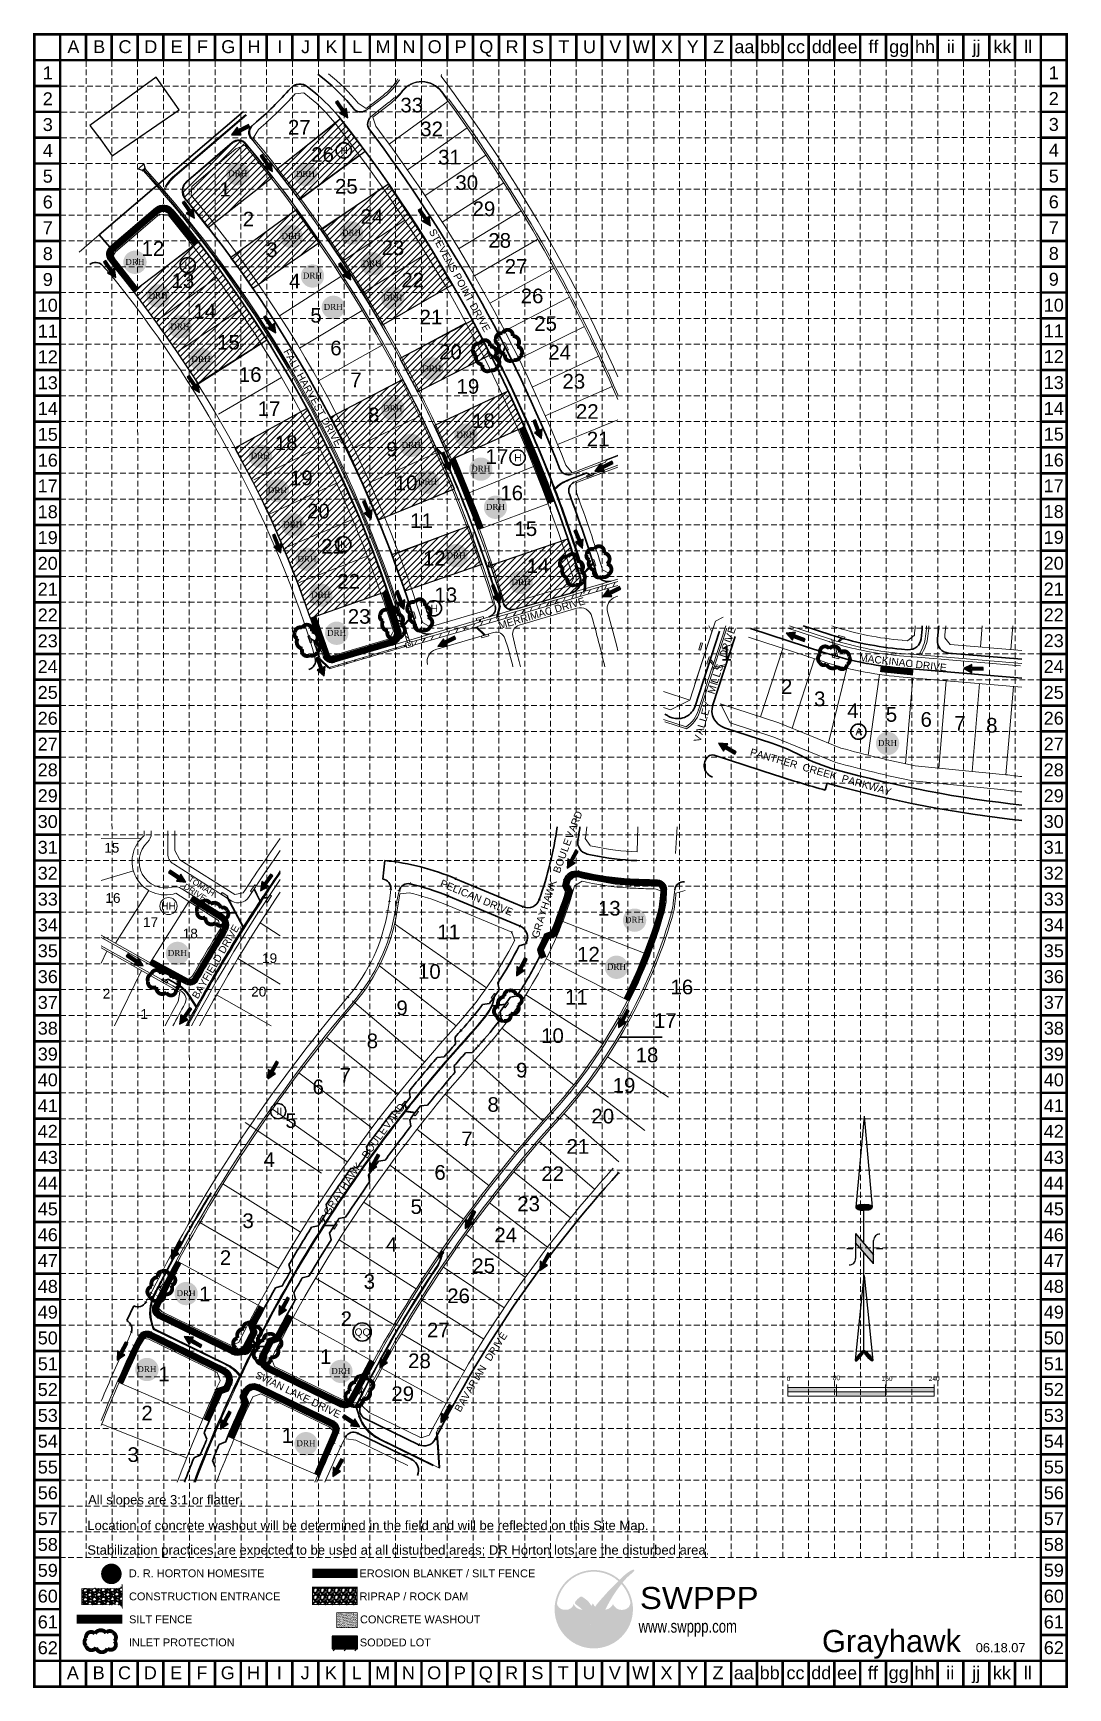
# Model space of a CAD drawing. Header units: inches. Extents: x 7023 to 8723, y 7868 to 10584.
import ezdxf
from ezdxf.enums import TextEntityAlignment as Align

# ---------------------------------------------------------------- set-up
doc = ezdxf.new("R2010")
doc.units = ezdxf.units.IN
doc.header["$MEASUREMENT"] = 0
for name, pattern in [('ACAD_ISO02W100', [15, 12, -3]), ('DASHED', [0.75, 0.5, -0.25]), ('DGN Style 4', [47.589552, 23.779914, -11.889957, 0.029725, -11.889957]), ('HIDDEN', [0.375, 0.25, -0.125])]:
    doc.linetypes.add(name, pattern=pattern)
for name, color, linetype, lineweight in [('0226al_map - Level 11', 7, 'Continuous', 0), ('0226al_map - Level 14', 7, 'Continuous', 0), ('0226al_map - Level 3', 7, 'Continuous', 0), ('0226al_map - Level 50', 7, 'Continuous', 0), ('Level 1', 7, 'Continuous', 0), ('Level 11', 7, 'Continuous', 0), ('Level 14', 7, 'Continuous', 0), ('Level 22', 7, 'Continuous', 0), ('Level 3', 7, 'Continuous', 0), ('Level 47', 7, 'Continuous', 0), ('Level 5', 7, 'Continuous', 0), ('Level 8', 7, 'Continuous', 0), ('STORM', 5, 'Continuous', 0)]:
    doc.layers.add(name, color=color, linetype=linetype, lineweight=lineweight)
for name, color, linetype in [('ARROWS', 252, 'Continuous'), ('BASE', 7, 'Continuous'), ('EROSION BLANKETS', 84, 'Continuous'), ('GRID', 254, 'DASHED'), ('LEGEND', 7, 'Continuous'), ('LOGO', 7, 'Continuous'), ('NARROW', 7, 'Continuous'), ('SODDED LOT', 2, 'Continuous')]:
    doc.layers.add(name, color=color, linetype=linetype)
doc.styles.add('DRHorton', font='dutcheb.ttf')
doc.styles.add("L200'", font='ARIAL.TTF', dxfattribs={"height": 0.001969})
doc.styles.add('LOGO1', font='ROCKEB.TTF', dxfattribs={"height": 25})
doc.styles.get("Standard").update_dxf_attribs({"font": 'ARIAL.TTF'})

msp = doc.modelspace()

# ---------------------------------------------------------------- texts
at = {"insert": (8318.7, 7963.5), "char_height": 36.29, "width": 266.258, "attachment_point": 1}
msp.add_mtext('Grayhawk', dxfattribs=at)
at = {"layer": '0226al_map - Level 11', "color": 7, "linetype": 'Continuous', "lineweight": 0}
for s, p in [('15', (7152.6, 9239.4)), ('16', (7154.5, 9156.9)), ('17', (7216.3, 9117.3)), ('18', (7281.5, 9098.6)), ('19', (7411.7, 9058.1)), ('20', (7393.9, 9003.2)), ('2', (7144, 8999.9)), ('1', (7205.9, 8966.5))]:
    msp.add_text(s, height=16, dxfattribs=at).set_placement(p, align=Align.CENTER)
at = {"layer": 'BASE'}
for s, height, p in [('A', 21.2, (7089.6, 10562.2)), ('B', 21.2, (7131.9, 10562.2)), ('C', 21.2, (7174.3, 10562.2)), ('D', 21.2, (7216.7, 10562.2)), ('E', 21.2, (7259.1, 10562.2)), ('F', 21.2, (7301.4, 10562.2)), ('G', 21.2, (7343.8, 10562.2)), ('H', 21.2, (7386.2, 10562.2)), ('I', 21.2, (7428.6, 10562.2)), ('J', 21.2, (7470.9, 10562.2)), ('K', 21.2, (7513.3, 10562.2)), ('L', 21.2, (7555.7, 10562.2)), ('M', 21.2, (7598, 10562.2)), ('N', 21.2, (7640.4, 10562.2)), ('O', 21.2, (7682.8, 10562.2)), ('P', 21.2, (7725.2, 10562.2)), ('Q', 21.2, (7767.5, 10562.2)), ('R', 21.2, (7809.9, 10562.2)), ('S', 21.2, (7852.3, 10562.2)), ('T', 21.2, (7894.7, 10562.2)), ('U', 21.2, (7937, 10562.2)), ('V', 21.2, (7979.4, 10562.2)), ('W', 21.2, (8021.8, 10562.2)), ('X', 21.2, (8064.1, 10562.2)), ('Y', 21.2, (8106.5, 10562.2)), ('Z', 21.2, (8148.9, 10562.2)), ('aa', 21.19, (8191.3, 10562.2)), ('bb', 21.19, (8233.6, 10562.2)), ('cc', 21.19, (8276, 10562.2)), ('dd', 21.19, (8318.4, 10562.2)), ('ee', 21.19, (8360.7, 10562.2)), ('ff', 21.19, (8403.1, 10562.2)), ('gg', 21.19, (8445.5, 10562.2)), ('hh', 21.19, (8487.9, 10562.2)), ('ii', 21.19, (8530.2, 10562.2)), ('jj', 21.19, (8572.6, 10562.2)), ('kk', 21.19, (8615, 10562.2)), ('ll', 21.19, (8657.4, 10562.2)), ('1', 21.2, (7047.5, 10519.3)), ('1', 21.2, (7047.5, 10519.1)), ('1', 21.2, (8699.3, 10519.4)), ('2', 21.2, (7047.5, 10476.7)), ('2', 21.2, (8699.3, 10477)), ('3', 21.2, (7047.5, 10434.4)), ('3', 21.2, (8699.3, 10434.6)), ('4', 21.2, (8699.3, 10392.3)), ('4', 21.2, (7047.5, 10392)), ('5', 21.2, (7047.5, 10349.6)), ('5', 21.2, (8699.3, 10349.9)), ('6', 21.2, (7047.5, 10307.3)), ('6', 21.2, (8699.3, 10307.5)), ('7', 21.2, (7047.5, 10264.9)), ('7', 21.2, (8699.3, 10265.1)), ('8', 21.2, (7047.5, 10222.5)), ('8', 21.2, (8699.3, 10222.8)), ('9', 21.2, (7047.5, 10180.1)), ('9', 21.2, (8699.3, 10180.4)), ('10', 21.19, (7047.5, 10137.8)), ('10', 21.19, (8699.3, 10138)), ('11', 21.19, (7047.5, 10095.4)), ('11', 21.19, (8699.3, 10095.7)), ('12', 21.19, (7047.5, 10053.2)), ('12', 21.19, (8699.3, 10053.5)), ('13', 21.19, (7047.5, 10010.6)), ('13', 21.19, (8699.3, 10010.9)), ('14', 21.19, (7047.5, 9968.3)), ('14', 21.19, (8699.3, 9968.5)), ('15', 21.19, (7047.5, 9925.9)), ('15', 21.19, (8699.3, 9926.2)), ('16', 21.19, (7047.5, 9883.5)), ('16', 21.19, (8699.3, 9883.8)), ('17', 21.19, (7047.4, 9841.3)), ('17', 21.19, (8699.2, 9841.5)), ('18', 21.19, (7047.4, 9798.9)), ('18', 21.19, (8699.2, 9799.2)), ('19', 21.19, (7047.4, 9756.5)), ('19', 21.19, (8699.2, 9756.8)), ('20', 21.19, (7047.4, 9714.2)), ('20', 21.19, (8699.2, 9714.4)), ('21', 21.19, (7047.4, 9671.8)), ('21', 21.19, (8699.2, 9672)), ('22', 21.19, (7047.4, 9629.4)), ('22', 21.19, (8699.2, 9629.7)), ('23', 21.19, (7047.4, 9587)), ('23', 21.19, (8699.2, 9587.3)), ('24', 21.19, (7047.4, 9544.7)), ('24', 21.19, (8699.2, 9544.9)), ('25', 21.19, (7047.4, 9502.3)), ('25', 21.19, (8699.2, 9502.3)), ('26', 21.19, (7047.4, 9459.9)), ('26', 21.19, (8699.2, 9460)), ('27', 21.19, (7047.4, 9417.5)), ('27', 21.19, (8699.2, 9417.6)), ('28', 21.19, (7047.4, 9375.2)), ('28', 21.19, (8699.2, 9375.2)), ('29', 21.19, (7047.4, 9332.8)), ('29', 21.19, (8699.2, 9332.8)), ('30', 21.19, (7047.4, 9290.4)), ('30', 21.19, (8699.2, 9290.5)), ('31', 21.19, (7047.4, 9248.1)), ('31', 21.19, (8699.2, 9248.1)), ('32', 21.19, (7047.4, 9205.7)), ('32', 21.19, (8699.2, 9205.7)), ('33', 21.19, (7047.5, 9163)), ('33', 21.19, (8699.4, 9163.1)), ('34', 21.19, (7047.5, 9120.7)), ('34', 21.19, (8699.4, 9120.7)), ('35', 21.19, (7047.5, 9078.3)), ('35', 21.19, (8699.4, 9078.3)), ('36', 21.19, (7047.5, 9035.9)), ('36', 21.19, (8699.4, 9035.9)), ('37', 21.19, (7047.5, 8993.5)), ('37', 21.19, (8699.4, 8993.6)), ('38', 21.19, (7047.5, 8951.2)), ('38', 21.19, (8699.4, 8951.2)), ('39', 21.19, (7047.5, 8908.8)), ('39', 21.19, (8699.4, 8908.8)), ('40', 21.19, (7047.5, 8866.4)), ('40', 21.19, (8699.4, 8866.5)), ('41', 21.19, (7047.5, 8824)), ('41', 21.19, (8699.4, 8824.1)), ('42', 21.19, (7047.4, 8781.9)), ('42', 21.19, (8699.3, 8781.9)), ('43', 21.19, (7047.5, 8739.3)), ('43', 21.19, (8699.4, 8739.3)), ('44', 21.19, (7047.5, 8696.9)), ('44', 21.19, (8699.4, 8697)), ('45', 21.19, (7047.5, 8654.6)), ('45', 21.19, (8699.4, 8654.6)), ('46', 21.19, (7047.5, 8612.2)), ('46', 21.19, (8699.4, 8612.2)), ('47', 21.19, (7047.5, 8569.8)), ('47', 21.19, (8699.4, 8569.8)), ('48', 21.19, (7047.5, 8527.4)), ('48', 21.19, (8699.4, 8527.5)), ('49', 21.19, (7047.5, 8485.2)), ('49', 21.19, (8699.4, 8485.2)), ('50', 21.19, (7047.5, 8442.8)), ('50', 21.19, (8699.4, 8442.8)), ('51', 21.19, (7047.5, 8400.4)), ('51', 21.19, (8699.4, 8400.5)), ('52', 21.19, (7047.5, 8358.1)), ('52', 21.19, (8699.4, 8358.1)), ('53', 21.19, (7047.5, 8315.7)), ('53', 21.19, (8699.4, 8315.7)), ('54', 21.19, (7047.5, 8273.3)), ('54', 21.19, (8699.4, 8273.3)), ('55', 21.19, (7047.5, 8230.9)), ('55', 21.19, (8699.4, 8231)), ('56', 21.19, (7047.5, 8188.6)), ('56', 21.19, (8699.4, 8188.6)), ('57', 21.19, (7047.5, 8146.2)), ('57', 21.19, (8699.4, 8146.2)), ('58', 21.19, (7047.5, 8103.8)), ('58', 21.19, (8699.4, 8103.9)), ('59', 21.19, (7047.5, 8061.4)), ('59', 21.19, (8699.4, 8061.5)), ('60', 21.19, (7047.5, 8019.1)), ('60', 21.19, (8699.4, 8019.1)), ('61', 21.19, (7047.5, 7976.7)), ('61', 21.19, (8699.4, 7976.7)), ('62', 21.19, (7047.5, 7934.3)), ('62', 21.19, (8699.4, 7934.4)), ('C', 21.2, (7173.5, 7893.2)), ('G', 21.2, (7343, 7893.2)), ('O', 21.2, (7682, 7893.2)), ('Q', 21.2, (7766.7, 7893.2)), ('S', 21.2, (7851.4, 7893.2)), ('bb', 21.19, (8232.8, 7893.2)), ('dd', 21.19, (8317.5, 7893.2)), ('ff', 21.19, (8402.3, 7893.2)), ('hh', 21.19, (8487, 7893.2)), ('ii', 21.19, (8529.4, 7893.2)), ('jj', 21.19, (8571.8, 7893.2)), ('kk', 21.19, (8614.2, 7893.2)), ('ll', 21.19, (8656.5, 7893.2)), ('A', 21.2, (7088.7, 7893.2)), ('B', 21.2, (7131.1, 7893.2)), ('D', 21.2, (7215.9, 7893.2)), ('E', 21.2, (7258.2, 7893.2)), ('F', 21.2, (7300.6, 7893.2)), ('H', 21.2, (7385.3, 7893.2)), ('I', 21.2, (7427.7, 7893.2)), ('J', 21.2, (7470.1, 7893.2)), ('K', 21.2, (7512.5, 7893.2)), ('L', 21.2, (7554.8, 7893.2)), ('M', 21.2, (7597.2, 7893.2)), ('N', 21.2, (7639.6, 7893.2)), ('P', 21.2, (7724.3, 7893.2)), ('R', 21.2, (7809.1, 7893.2)), ('T', 21.2, (7893.8, 7893.2)), ('U', 21.2, (7936.2, 7893.2)), ('V', 21.2, (7978.6, 7893.2)), ('W', 21.2, (8020.9, 7893.2)), ('X', 21.2, (8063.3, 7893.2)), ('Y', 21.2, (8105.7, 7893.2)), ('Z', 21.2, (8148.1, 7893.2)), ('aa', 21.19, (8190.4, 7893.2)), ('cc', 21.19, (8275.2, 7893.2)), ('ee', 21.19, (8359.9, 7893.2)), ('gg', 21.19, (8444.7, 7893.2))]:
    msp.add_text(s, height=height, dxfattribs=at).set_placement(p, align=Align.MIDDLE_CENTER)
at = {"layer": 'BASE', "color": 7, "style": "L200'"}
for s, height, p in [('All slopes are 3:1 or flatter.', 15.33, (7113.7, 8169.6)), ('Location of concrete washout will be determined in the field and will be reflected on this Site Map.', 15.33, (7112.4, 8127.5)), ('Stabilization practices are expected to be used at all disturbed areas; DR Horton lots are the disturbed area.', 15.3296, (7112.4, 8087.1))]:
    msp.add_text(s, height=height, dxfattribs=at).set_placement(p)
at = {"layer": 'BASE'}
msp.add_text('06.18.07', height=15.02, dxfattribs=at).set_placement((8612, 7927), align=Align.CENTER)
at = {"layer": 'LEGEND', "style": "L200'"}
for s, height, p in [('D. R. HORTON HOMESITE', 12.862, (7180.6, 8050.1)), ('EROSION BLANKET / SILT FENCE', 12.862, (7559.4, 8050)), ('CONSTRUCTION ENTRANCE', 12.862, (7180.9, 8012.2)), ('RIPRAP / ROCK DAM', 12.862, (7559.4, 8012.3)), ('SILT FENCE', 12.86, (7181, 7974.5)), ('CONCRETE WASHOUT', 12.862, (7560.2, 7974.4)), ('INLET PROTECTION', 12.862, (7180.6, 7936.7)), ('SODDED LOT', 12.86, (7559.9, 7936.6))]:
    msp.add_text(s, height=height, dxfattribs=at).set_placement(p)
at = {"layer": 'Level 1', "color": 7, "linetype": 'Continuous', "lineweight": 0}
msp.add_text('BAYFIELD DRIVE', height=12, rotation=59.8095, dxfattribs=at).set_placement((7283.5, 9004.3), align=Align.TOP_LEFT)
at = {"layer": 'Level 1', "color": 7, "linetype": 'Continuous', "lineweight": 0, "insert": (7282.2, 9201.3), "char_height": 9.6, "attachment_point": 1, "rotation": 327.5918, "line_spacing_factor": 0.9}
msp.add_mtext('TOMAH\\PDRIVE', dxfattribs=at)
at = {"layer": 'Level 11', "color": 7, "linetype": 'Continuous', "lineweight": 13}
for s, p in [('33', (7645.1, 10454.3)), ('27', (7460.5, 10418)), ('32', (7677.8, 10415.2)), ('26', (7498.7, 10373.2)), ('31', (7707.1, 10368.9)), ('30', (7735.4, 10327.1)), ('1', (7338.5, 10316.3)), ('25', (7537.8, 10321)), ('24', (7579.7, 10271.5)), ('29', (7763.6, 10284.2)), ('2', (7377, 10267.2)), ('12', (7220.1, 10218.9)), ('3', (7415.6, 10216.9)), ('23', (7614.2, 10220.2)), ('28', (7789.5, 10232.2)), ('27', (7816.4, 10189.6)), ('13', (7269.4, 10166.2)), ('4', (7453, 10165.5)), ('22', (7646.8, 10167.1)), ('26', (7842.7, 10141.1)), ('14', (7305.2, 10116.4)), ('5', (7488, 10109.3)), ('21', (7676.6, 10106.4)), ('25', (7864.9, 10095.8)), ('15', (7344.1, 10065)), ('6', (7520.7, 10055.6)), ('20', (7708.6, 10049)), ('24', (7888, 10048.4)), ('16', (7379.8, 10012.1)), ('7', (7553.6, 10003.3)), ('23', (7911.2, 10001)), ('19', (7737.3, 9992.6)), ('17', (7410.9, 9956)), ('8', (7582.7, 9945.9)), ('22', (7933.3, 9951.4)), ('18', (7762.8, 9936.2)), ('18', (7438.9, 9900)), ('9', (7612.6, 9889.5)), ('21', (7951.2, 9906.1)), ('17', (7784.9, 9877.5)), ('19', (7463.8, 9842.4)), ('10', (7635.8, 9834.2)), ('16', (7809.2, 9817.8)), ('20', (7491.8, 9787.9)), ('11', (7661.2, 9772.2)), ('15', (7832.4, 9759.1)), ('21', (7515.1, 9730.3)), ('12', (7682.2, 9710.3)), ('22', (7541.6, 9672.7)), ('14', (7852.3, 9698.3)), ('13', (7701, 9650.5)), ('23', (7558.7, 9615.1)), ('1', (8161.6, 9554.7)), ('2', (8260.7, 9499.8)), ('3', (8315, 9479.8)), ('4', (8369.6, 9460.3)), ('5', (8432.8, 9454.2)), ('6', (8489.8, 9446)), ('7', (8545.1, 9439.4)), ('8', (8597.6, 9436.5)), ('13', (7969.4, 9136.1)), ('11', (7705.6, 9097.3)), ('12', (7935.3, 9060.6)), ('10', (7674, 9032.3)), ('16', (8088.6, 9006.9)), ('9', (7629.3, 8972.6)), ('11', (7915.5, 8990.1)), ('17', (8061.4, 8951.8)), ('8', (7580.5, 8918.4)), ('10', (7876.2, 8927)), ('18', (8031.4, 8895.3)), ('7', (7536, 8861.8)), ('9', (7825.7, 8870.4)), ('6', (7491.5, 8843)), ('19', (7993.6, 8845.5)), ('8', (7778.8, 8814)), ('5', (7446.9, 8787.6)), ('20', (7958.7, 8794.9)), ('7', (7735.8, 8757.6)), ('4', (7411.2, 8723.6)), ('21', (7917.8, 8745.1)), ('6', (7691.6, 8702.5)), ('22', (7876.6, 8700.4)), ('5', (7652.5, 8646.4)), ('23', (7837, 8650.8)), ('3', (7376.4, 8623.2)), ('24', (7799.4, 8599.9)), ('2', (7339.3, 8562.6)), ('4', (7612, 8584.2)), ('25', (7763.2, 8549.3)), ('3', (7575.5, 8523.3)), ('1', (7305.2, 8503)), ('26', (7722, 8500)), ('2', (7537.6, 8462.4)), ('27', (7688.7, 8443.8)), ('1', (7503.8, 8400.2)), ('1', (7238.2, 8371.5)), ('28', (7657.8, 8393.3)), ('29', (7630.3, 8339.3)), ('2', (7210.5, 8307.5)), ('1', (7441.1, 8270.4)), ('3', (7187.8, 8239.3))]:
    msp.add_text(s, height=24, dxfattribs=at).set_placement(p, align=Align.CENTER)
at = {"layer": 'Level 47', "color": 7, "linetype": 'Continuous', "lineweight": 30}
for s, rotation, p in [('STEVENS POINT DRIVE', 298.8329, (7718.7, 10175.8)), ('FALL HARVEST DRIVE', 298.8329, (7477.4, 9983.4)), ('MERRIMAC DRIVE', 16.3262, (7860.2, 9626.7)), ('MACKINAC DRIVE', 353.3722, (8451, 9545.2)), ('PANTHER  CREEK  PARKWAY', 343.9611, (8315.1, 9366.1))]:
    msp.add_text(s, height=12, rotation=rotation, dxfattribs=at).set_placement(p, align=Align.CENTER)
for s, rotation, p in [('PELICAN DRIVE', 337.3, (7754, 9171)), ('SWAN LAKE DRIVE', 334.0345, (7461.2, 8355.2))]:
    msp.add_text(s, height=12, rotation=rotation, dxfattribs=at).set_placement(p, align=Align.TOP_CENTER)
at = {"layer": 'Level 8', "color": 7, "linetype": 'Continuous', "lineweight": 30}
for s, p in [('H', (7534.1, 10391.8)), ('K', (7277.8, 10203.4)), ('H', (7819.5, 9887.7)), ('K', (7533.3, 9745.4)), ('H', (7682.1, 9640.2)), ('A', (8379.2, 9437.8)), ('II', (7427.8, 8814.9)), ('II', (7427.8, 8814.9)), ('QQ', (7564.3, 8452.5))]:
    msp.add_text(s, height=12, dxfattribs=at).set_placement(p, align=Align.MIDDLE_CENTER)
at = {"layer": 'Level 8', "color": 7, "linetype": 'Continuous', "lineweight": 0}
msp.add_text('HH', height=12, rotation=359.7739, dxfattribs=at).set_placement((7245.9, 9151.8), align=Align.MIDDLE_CENTER)

# ---------------------------------------------------------------- blocks, each defined once
blk = doc.blocks.new('DRHorton')
h = blk.add_hatch(color=1)
h.paths.add_polyline_path([(78.7, 25.8, 1), (40.4, 25.8, 1)])
h.paths.add_polyline_path([(42.3, 17.9), (76.5, 17.9), (76.5, 34.9), (42.3, 34.9)], flags=24)
at = {"layer": 'BASE', "color": 176, "style": 'DRHorton'}
blk.add_text('DRH', height=9.81, dxfattribs=at).set_placement((59.4, 21.6), align=Align.CENTER)
blk = doc.blocks.new('A$C42E01E9F')
at = {"layer": 'Level 47', "color": 7, "linetype": 'Continuous', "lineweight": 30}
for s, rotation, p in [('R', 57.4021, (62.9, 107.5)), ('I', 57.4021, (68.3, 115.9)), ('V', 57.4021, (71.8, 121.4)), ('E', 56.1499, (78.5, 131.6)), ('D', 57.4021, (56.4, 97.4)), ('R', 58.6542, (29.5, 53.7)), ('I', 58.6542, (34.7, 62.2)), ('A', 58.6542, (38.1, 67.8)), ('N', 58.6542, (43.8, 77.1)), ('V', 59.9064, (17.7, 33.5)), ('A', 59.9064, (24.1, 44.4)), ('B', 59.9064, (6, 13.2)), ('A', 59.9064, (12.3, 24.1))]:
    blk.add_text(s, height=12, rotation=rotation, dxfattribs=at).set_placement(p, align=Align.TOP_CENTER)
blk = doc.blocks.new('A$C542918EE')
at = {"layer": 'Level 47', "color": 7, "linetype": 'Continuous', "lineweight": 30}
for s, rotation, p in [('D', 55.6695, (116.2, 189.9)), ('V', 56.8256, (96, 160.2)), ('A', 55.6695, (103.3, 171.1)), ('R', 55.6695, (109.4, 180)), ('L', 56.8256, (83.2, 140.5)), ('E', 56.8256, (89.3, 149.9)), ('B', 57.9817, (63.6, 109.8)), ('O', 57.9817, (70.2, 120.4)), ('U', 56.8256, (77, 131)), ('W', 59.1378, (43.7, 77.8)), ('K', 57.9817, (50.8, 89.4)), ('H', 59.1378, (30.9, 56.2)), ('A', 59.1378, (37.3, 67)), ('R', 60.2939, (12.5, 24.6)), ('A', 60.2939, (18.8, 35.6)), ('Y', 59.1378, (24.4, 45.4)), ('G', 60.2939, (6.4, 14))]:
    blk.add_text(s, height=12, rotation=rotation, dxfattribs=at).set_placement(p, align=Align.TOP_CENTER)
blk = doc.blocks.new('A$C46203D5A')
at = {"layer": 'Level 47', "color": 7, "linetype": 'Continuous', "lineweight": 30}
for s, rotation, p in [('E', 70.7034, (60.6, 188.3)), ('R', 71.7874, (51.2, 161.1)), ('I', 70.7034, (54.4, 170.5)), ('V', 70.7034, (56.6, 176.7)), ('D', 71.7874, (47.4, 149.7)), ('L', 71.7874, (36.3, 116.1)), ('S', 71.7874, (39.9, 126.9)), ('M', 72.8714, (28.4, 90.5)), ('I', 72.8714, (31.5, 100.5)), ('L', 72.8714, (33.1, 105.7)), ('E', 73.9554, (17.3, 53.6)), ('Y', 73.9554, (20.7, 65.4)), ('L', 73.9554, (11.2, 32.5)), ('L', 73.9554, (14.3, 42.9)), ('V', 75.0394, (4.9, 10)), ('A', 73.9554, (8.4, 22.6))]:
    blk.add_text(s, height=12, rotation=rotation, dxfattribs=at).set_placement(p, align=Align.TOP_CENTER)
blk = doc.blocks.new('North Arrow')
at = {"layer": 'NARROW'}
for p, q in [((32.43, 3.06), (32.43, 4.63)), ((0, 0), (22.36, 2)), ((0, 0), (22.33, -2.02)), ((28.77, -2.09), (34.02, 2.32)), ((36.18, 2.33), (30.46, 2.33)), ((36.16, 2.32), (31.04, -2.09)), ((39.1, 0.01), (59.96, 2.11)), ((31.2, -0.05), (21.66, -0.05)), ((21.66, -0.05), (21.66, -0.05)), ((28.77, -2.09), (34.95, -2.09)), ((32.43, -4.26), (32.43, -2.8)), ((57.45, -0.05), (33.41, -0.05)), ((59.83, -2.14), (39.04, -0.01)), ((57.69, -0.03), (57.77, -0.01)), ((57.77, -0.05), (57.69, -0.03))]:
    blk.add_line(p, q, dxfattribs=at)
blk.add_lwpolyline([(22.36, -2.03), (22.59, -1.93, 0.091577), (22.87, -1.44, 0.048306), (23.03, -0.75), (23.07, -0.01), (23.01, 0.82, 0.048306), (22.87, 1.42, 0.091577), (22.59, 1.91), (22.36, 2.01), (22.14, 1.91, 0.091577), (21.86, 1.42, 0.048306), (21.72, 0.82), (21.66, -0.01), (21.72, -0.83, 0.048306), (21.86, -1.44, 0.091577), (22.14, -1.93)], format="xyb", close=True, dxfattribs=at)
for points in [[(57.46, -0.03), (57.44, 0.08, -0.066818), (57.67, 0.47, -0.03073), (58.01, 0.84), (58.52, 1.29), (59.07, 1.7, -0.03073), (59.5, 1.95, -0.066818), (59.93, 2.1), (60.04, 2.06)], [(60.04, 2.06), (60.05, 1.95, -0.066818), (59.82, 1.56, -0.03073), (59.43, 1.14), (58.97, 0.74), (58.42, 0.33, -0.03073), (57.99, 0.08, -0.036692), (57.76, -0.02)], [(57.46, -0.04), (57.44, -0.15, 0.066818), (57.67, -0.54, 0.03073), (58.01, -0.9), (58.52, -1.36), (59.07, -1.77, 0.03073), (59.5, -2.02, 0.066818), (59.93, -2.17), (60.04, -2.13)], [(60.04, -2.13), (60.05, -2.01, 0.066818), (59.82, -1.63, 0.03073), (59.43, -1.2), (58.97, -0.8), (58.42, -0.4, 0.03073), (57.99, -0.15, 0.036692), (57.76, -0.05)]]:
    blk.add_lwpolyline(points, format="xyb", dxfattribs=at)
for centre, start, end in [((30.46, 3.86), 178.8769, 270), ((34.95, -3.62), 358.8769, 90)]:
    blk.add_arc(centre, 1.53, start, end, dxfattribs=at)
for points in [[(23.03, -0.76), (21.67, -0.05), (23.07, -0.05), (21.72, 0.82)], [(23.07, -0.05), (21.72, 0.82), (23.02, 0.75), (21.85, 1.42)], [(23.02, 0.75), (21.85, 1.42), (22.87, 1.44), (22.14, 1.91)], [(22.87, 1.44), (22.14, 1.91), (22.59, 1.91), (22.36, 2)], [(31.05, -2.09), (36.15, 2.36), (28.75, -2.06), (34.01, 2.36)], [(57.44, 0.08), (57.7, -0.01), (57.5, 0.21), (57.77, -0.01)], [(57.45, -0.04), (57.69, -0.02), (57.44, 0.08), (57.7, -0.01)], [(57.5, 0.21), (57.77, -0.01), (57.6, 0.39), (57.94, 0.06)], [(57.6, 0.39), (57.94, 0.06), (57.68, 0.5), (58.07, 0.13)], [(57.68, 0.5), (58.07, 0.13), (57.84, 0.66), (58.29, 0.26)], [(57.84, 0.66), (58.29, 0.26), (58.03, 0.86), (58.52, 0.41)], [(58.03, 0.86), (58.52, 0.41), (58.26, 1.07), (58.73, 0.57)], [(58.26, 1.07), (58.73, 0.57), (58.52, 1.3), (59.05, 0.81)], [(58.52, 1.3), (59.05, 0.81), (58.7, 1.42), (59.26, 0.99)], [(59.26, 1), (58.69, 1.42), (59.45, 1.15), (59, 1.65)], [(59.45, 1.15), (59, 1.65), (59.62, 1.34), (59.28, 1.82)], [(59.62, 1.34), (59.28, 1.82), (59.81, 1.55), (59.49, 1.95)], [(59.81, 1.55), (59.49, 1.95), (59.93, 1.73), (59.69, 2.04)], [(59.93, 1.73), (59.69, 2.04), (60.05, 1.94), (59.93, 2.1)], [(60.05, 1.94), (59.93, 2.1), (60.04, 2.06)], [(22.87, -1.44), (21.72, -0.87), (23.03, -0.76), (21.67, -0.05)], [(22.58, -1.93), (21.86, -1.45), (22.87, -1.44), (21.72, -0.87)], [(22.36, -2.01), (22.14, -1.93), (22.58, -1.93), (21.86, -1.45)], [(57.44, -0.14), (57.69, -0.02), (57.45, -0.04), (57.69, -0.02)], [(57.46, -0.19), (57.7, -0.03), (57.44, -0.14), (57.69, -0.02)], [(57.53, -0.33), (57.76, -0.05), (57.46, -0.19), (57.7, -0.03)], [(57.63, -0.48), (57.9, -0.1), (57.53, -0.33), (57.76, -0.05)], [(57.78, -0.66), (58.09, -0.2), (57.63, -0.48), (57.9, -0.1)], [(57.97, -0.87), (58.34, -0.35), (57.78, -0.66), (58.09, -0.2)], [(58.24, -1.11), (58.61, -0.54), (57.97, -0.87), (58.34, -0.35)], [(58.61, -1.43), (58.93, -0.77), (58.24, -1.11), (58.61, -0.54)], [(58.91, -1.64), (59.2, -1), (58.61, -1.43), (58.93, -0.77)], [(59.12, -1.79), (59.57, -1.36), (58.92, -1.65), (59.2, -1.01)], [(59.35, -1.93), (59.81, -1.62), (59.12, -1.79), (59.57, -1.36)], [(59.54, -1.32), (59.41, -1.18), (59.21, -1.01)], [(59.58, -2.05), (59.93, -1.79), (59.35, -1.93), (59.81, -1.62)], [(59.78, -2.13), (60.05, -2.01), (59.58, -2.05), (59.93, -1.79)], [(59.92, -2.17), (60.04, -2.13), (59.78, -2.13), (60.05, -2.01)]]:
    blk.add_solid(points, dxfattribs=at)
blk = doc.blocks.new('new logo')
at = {"layer": 'LOGO'}
h = blk.add_hatch(color=170, dxfattribs=at)
h.paths.add_polyline_path([(67.4, 44.1), (66.8, 44.7), (66.3, 45.2), (66, 45.8), (65.5, 46.4), (65.1, 47.2), (64.7, 47.9), (64.4, 48.5), (64.2, 49), (63.9, 49.6), (63.7, 50.1), (63.3, 51), (62.9, 52), (62.6, 52.8), (62.4, 53.3), (62.2, 53.7), (62.1, 54.2), (61.9, 54.7), (61.7, 55.2), (61.5, 55.7), (61.3, 56.3), (61, 56.8), (60.8, 57.4), (60.5, 57.9), (60.2, 58.5), (60, 59.1), (59.7, 59.6), (59.3, 60.2), (59, 60.8), (58.7, 61.3), (58.3, 61.9), (58, 62.4), (57.6, 62.9), (57.3, 63.4), (56.9, 63.9), (56.6, 64.3), (56.3, 64.7), (55.9, 65.1), (55.6, 65.5), (55.2, 65.9), (54.9, 66.2), (54, 66.2), (52.9, 66.3), (52, 66.5), (51.5, 66.6), (50.9, 66.8), (50.3, 67), (49.4, 67.4), (48.3, 67.9), (47.3, 68.6), (46.5, 69.3), (45.7, 70), (45, 70.8), (44.4, 71.5), (44, 72.2), (43.6, 72.7), (43.4, 72.9), (43.2, 73.2), (43.1, 73.4), (43, 73.5), (42.8, 73.7), (42.7, 73.7), (42.7, 73.8), (42.6, 73.8), (42.5, 73.7), (42.5, 73.6), (42.4, 73.5), (42.4, 73.4), (42.3, 73.2), (42.2, 72.8), (42, 72.1), (41.7, 71.5), (41.4, 70.9), (41, 70.3), (40.5, 69.8), (40, 69.2), (39.4, 68.7), (38.8, 68.2), (38.1, 67.7), (37.3, 67.3), (36.5, 66.9), (35.7, 66.6), (34.9, 66.3), (34, 66.1), (33, 66), (31.9, 65.9), (30.8, 65.9), (29.6, 65.9), (28.6, 66), (27.6, 66.1), (26.7, 66.4), (25.8, 66.7), (25, 67.1), (24.1, 67.6), (23.2, 68.2), (22.4, 68.9), (21.8, 69.5), (21.4, 69.9), (21, 70.4), (20.6, 70.9), (20.2, 71.5), (19.9, 72.1), (19.5, 72.9), (19.2, 73.8), (18.9, 74.8, -0.595729), (106.3, 106.8), (107, 107.5), (107.5, 108), (108.1, 108.6, 37.93689), (112.3, 104.5), (112.1, 104.2), (111.6, 103.7), (111.1, 103.1), (110.6, 102.5, -0.146449), (123.6, 75), (123.3, 74.5), (123.1, 74), (122.9, 73.5), (122.8, 73.1), (122.5, 72.4), (122.2, 71.7), (121.9, 71.1), (121.5, 70.5), (121.1, 70), (120.7, 69.5), (120.2, 69), (119.6, 68.6), (119, 68.1), (118.4, 67.7), (117.8, 67.4), (117.1, 67), (116.5, 66.7), (115.8, 66.5), (115, 66.3), (114.3, 66.1), (113.5, 66), (112.7, 65.9), (111.9, 65.8), (111.1, 65.8), (110.3, 65.8), (109.4, 65.9), (108.6, 66), (107.7, 66.2), (106.8, 66.4), (105.9, 66.7), (105.1, 67.1), (104.3, 67.5), (103.5, 68), (102.8, 68.6), (102.1, 69.3), (101.4, 70), (100.8, 70.7), (100.2, 71.4), (99.8, 72), (99.5, 72.5), (99.4, 72.8), (99.3, 73), (99.1, 73.2), (99, 73.4), (98.9, 73.5), (98.8, 73.6), (98.7, 73.6), (98.6, 73.6), (98.5, 73.5), (98.4, 73.4), (98.4, 73.3), (98.3, 73.2), (98.2, 73), (98.1, 72.8), (97.8, 72.4), (97.4, 71.8), (96.9, 71.1), (96.4, 70.5), (95.9, 70.1), (95.4, 69.6), (94.8, 69.1), (94.2, 68.6), (93.5, 68.2), (92.8, 67.7), (91.9, 67.3), (91, 66.9), (90.1, 66.6), (89.4, 66.4), (88.6, 66.2), (87.8, 66.1), (87.6, 65.6), (87.4, 65.1), (87.1, 64.4), (86.9, 63.8), (86.6, 63), (86.3, 62.2), (85.9, 61.3), (85.6, 60.4), (85.3, 59.5), (84.9, 58.6), (84.6, 57.7), (84.2, 56.7), (83.9, 55.8), (83.5, 54.9), (83.2, 54), (82.9, 53.2), (82.6, 52.4), (82.3, 51.6), (82.1, 51), (81.9, 50.3), (81.6, 49.8), (81.3, 48.9), (80.9, 48.1), (80.5, 47.3), (80.1, 46.6), (79.6, 45.9), (79.1, 45.4), (78.6, 44.8), (78.1, 44.3), (77.6, 43.9), (77, 43.5), (76.5, 43.1), (75.9, 42.8), (75.3, 42.6), (74.6, 42.3), (73.7, 42.1), (73, 41.9), (72.2, 41.9), (71.6, 42), (70.9, 42.2), (70.1, 42.5), (69.4, 42.8), (68.7, 43.1), (68, 43.5)])
h.paths.add_polyline_path([(71.8, 72), (70.7, 73.9), (70.1, 75.2), (69.7, 74.3), (68.7, 72.6), (67.9, 71.7), (67.9, 71.5), (68.1, 71.2), (68.3, 71), (68.4, 70.8), (68.5, 70.6), (68.7, 70.4), (68.8, 70.2), (68.9, 70.1), (69, 70), (69.1, 69.8), (69.3, 69.7), (69.4, 69.7), (69.5, 69.6), (69.6, 69.5), (69.7, 69.5), (69.8, 69.4), (69.9, 69.4), (70.1, 69.3), (70.2, 69.3), (70.3, 69.2), (70.4, 69.2), (70.5, 69.2), (70.6, 69.2), (70.8, 69.2), (70.9, 69.2), (71, 69.2), (71.1, 69.2), (71.2, 69.2), (71.3, 69.2), (71.4, 69.2), (71.5, 69.2), (71.6, 69.2), (71.7, 69.3), (71.8, 69.3), (71.9, 69.3), (72, 69.4), (72.1, 69.5), (72.2, 69.5), (72.3, 69.6), (72.5, 69.6), (72.6, 69.7), (72.7, 69.8), (72.8, 69.9), (72.9, 70), (73, 70.1), (73.1, 70.2), (73.2, 70.3), (73.3, 70.4), (72.5, 71.1)], flags=17)
blk.add_hatch(color=240, dxfattribs=at).paths.add_polyline_path([(117.7, 117.3), (118.9, 118.2), (119.8, 118.9), (120.6, 119.5), (121.3, 119.9), (121.9, 120.3), (122.4, 120.6), (122.8, 120.9), (123.1, 121.1), (123.4, 121.3), (123.7, 121.4), (124, 121.6), (124.2, 121.7), (124.4, 121.8), (124.6, 121.9), (124.8, 121.9), (125, 122), (125.2, 122.1), (125.4, 122.2), (125.6, 122.2), (125.8, 122.3), (125.9, 122.4), (126.1, 122.4), (126.3, 122.5), (126.4, 122.5), (126.6, 122.6), (126.7, 122.6), (126.8, 122.7), (126.9, 122.7), (127.1, 122.7), (127.2, 122.8), (127.3, 122.8), (127.4, 122.8), (127.5, 122.8), (127.6, 122.8), (127.7, 122.8), (127.8, 122.8), (127.9, 122.8), (128, 122.8), (128.1, 122.8), (128.1, 122.8), (128.2, 122.8), (128.3, 122.8), (128.4, 122.8), (128.4, 122.7), (128.5, 122.7), (128.5, 122.7), (128.6, 122.7), (128.6, 122.6), (128.7, 122.6), (128.7, 122.6), (128.7, 122.5), (128.7, 122.5), (128.8, 122.4), (128.8, 122.4), (128.8, 122.3), (128.8, 122.3), (128.8, 122.2), (128.8, 122.1), (128.8, 122.1), (128.8, 122), (128.8, 121.9), (128.8, 121.8), (128.8, 121.8), (128.8, 121.7), (128.8, 121.6), (128.7, 121.5), (128.7, 121.4), (128.7, 121.3), (128.6, 121.3), (128.6, 121.2), (128.5, 121.1), (128.4, 121), (128.4, 120.8), (128.3, 120.7), (128.2, 120.6), (128.1, 120.4), (128, 120.3), (127.8, 120.1), (127.7, 120), (127.6, 119.8), (127.4, 119.6), (127.3, 119.4), (127.1, 119.2), (126.8, 119), (126.6, 118.8), (126.3, 118.5), (125.9, 118.2), (125.5, 117.9), (125.1, 117.5), (124.6, 117), (124, 116.6), (123.5, 116.1), (122.9, 115.6), (122.3, 115.1), (121.7, 114.5), (121.1, 114), (120.6, 113.5), (120, 113), (119.5, 112.5), (119, 112), (118.5, 111.5), (118, 111), (117.5, 110.5), (117, 109.9), (116.5, 109.4), (116, 108.8), (115.5, 108.3), (115, 107.7), (114.5, 107.1), (114, 106.6), (113.5, 106), (113, 105.4), (112.5, 104.8), (112.1, 104.2), (111.6, 103.7), (111.1, 103.1), (110.6, 102.4), (110.1, 101.8), (109.6, 101.1), (109, 100.4), (108.5, 99.7), (107.9, 98.9), (107.3, 98.1), (106.7, 97.3), (106, 96.4), (105.4, 95.6), (104.8, 94.7), (104.2, 93.9), (103.6, 93.1), (103.1, 92.3), (102.5, 91.5), (102, 90.6), (101.4, 89.8), (100.9, 89), (100.3, 88.2), (99.8, 87.3), (99.2, 86.5), (98.6, 85.6), (98.1, 84.7), (97.5, 83.8), (96.9, 82.9), (96.4, 82), (95.9, 81.1), (95.4, 80.3), (94.9, 79.5), (94.5, 78.7), (94, 78), (93.6, 77.2), (93.2, 76.5), (92.8, 75.8), (92.4, 75), (92, 74.3), (91.6, 73.5), (91.2, 72.8), (90.8, 72), (90.4, 71.3), (90, 70.6), (89.6, 69.9), (89.3, 69.3), (89, 68.7), (88.8, 68.2), (88.5, 67.7), (88.3, 67.3), (88.1, 66.9), (88, 66.5), (87.8, 66.1), (87.6, 65.6), (87.4, 65.1), (87.1, 64.4), (86.9, 63.8), (86.6, 63), (86.3, 62.2), (85.9, 61.3), (85.6, 60.4), (85.3, 59.5), (84.9, 58.6), (84.6, 57.7), (84.2, 56.7), (83.9, 55.8), (83.5, 54.9), (83.2, 54), (82.9, 53.2), (82.6, 52.4), (82.3, 51.6), (82.1, 51), (81.9, 50.3), (81.6, 49.8), (81.4, 49.2), (81.2, 48.7), (81, 48.3), (80.8, 47.9), (80.6, 47.5), (80.4, 47.1), (80.2, 46.7), (80, 46.4), (79.7, 46.1), (79.5, 45.8), (79.2, 45.5), (79, 45.2), (78.7, 44.9), (78.5, 44.7), (78.2, 44.4), (78, 44.2), (77.7, 44), (77.4, 43.8), (77.2, 43.6), (76.9, 43.4), (76.6, 43.2), (76.3, 43), (76, 42.9), (75.7, 42.7), (75.5, 42.6), (75.2, 42.5), (74.9, 42.4), (74.6, 42.3), (74.3, 42.2), (74, 42.1), (73.8, 42.1), (73.5, 42), (73.2, 42), (73, 41.9), (72.7, 41.9), (72.5, 41.9), (72.2, 41.9), (72, 42), (71.8, 42), (71.5, 42.1), (71.3, 42.1), (71.1, 42.2), (70.8, 42.2), (70.6, 42.3), (70.4, 42.4), (70.1, 42.5), (69.9, 42.6), (69.6, 42.7), (69.4, 42.8), (69.2, 42.9), (68.9, 43), (68.7, 43.1), (68.5, 43.2), (68.2, 43.4), (68, 43.6), (67.8, 43.7), (67.6, 43.9), (67.4, 44.1), (67.2, 44.3), (67, 44.5), (66.8, 44.7), (66.6, 44.9), (66.5, 45.1), (66.3, 45.4), (66.1, 45.6), (65.9, 45.9), (65.7, 46.2), (65.4, 46.6), (65.2, 47), (65, 47.4), (64.7, 47.9), (64.4, 48.5), (64.2, 49), (63.9, 49.6), (63.7, 50.1), (63.4, 50.7), (63.2, 51.3), (63, 51.8), (62.8, 52.3), (62.6, 52.8), (62.4, 53.3), (62.2, 53.7), (62.1, 54.2), (61.9, 54.7), (61.7, 55.2), (61.5, 55.7), (61.3, 56.3), (61, 56.8), (60.8, 57.4), (60.5, 57.9), (60.2, 58.5), (60, 59.1), (59.7, 59.6), (59.3, 60.2), (59, 60.8), (58.7, 61.3), (58.3, 61.9), (58, 62.4), (57.6, 62.9), (57.3, 63.4), (56.9, 63.9), (56.6, 64.3), (56.3, 64.7), (55.9, 65.1), (55.6, 65.5), (55.2, 65.9), (54.9, 66.3), (54.5, 66.6), (54.1, 67), (53.7, 67.4), (53.3, 67.8), (52.8, 68.1), (52.4, 68.5), (51.9, 68.9), (51.4, 69.3), (50.9, 69.7), (50.5, 70), (50, 70.4), (49.5, 70.8), (49.1, 71.1), (48.7, 71.5), (48.2, 71.8), (47.8, 72.1), (47.5, 72.4), (47.1, 72.7), (46.8, 72.9), (46.6, 73.1), (46.3, 73.3), (46.1, 73.5), (45.9, 73.6), (45.7, 73.8), (45.6, 73.9), (45.5, 74), (45.3, 74.2), (45.2, 74.3), (45.1, 74.4), (45, 74.6), (45, 74.7), (44.9, 74.8), (44.8, 75), (44.8, 75.1), (44.8, 75.2), (44.7, 75.4), (44.7, 75.5), (44.7, 75.7), (44.7, 75.8), (44.7, 76), (44.7, 76.1), (44.7, 76.3), (44.8, 76.4), (44.8, 76.6), (44.9, 76.7), (44.9, 76.9), (45, 77.1), (45.1, 77.2), (45.2, 77.4), (45.3, 77.6), (45.4, 77.8), (45.6, 78), (45.7, 78.2), (45.9, 78.5), (46.1, 78.7), (46.3, 79), (46.6, 79.3), (46.8, 79.5), (47.1, 79.8), (47.3, 80.1), (47.6, 80.4), (47.9, 80.7), (48.2, 81), (48.5, 81.3), (48.8, 81.6), (49.2, 81.9), (49.5, 82.2), (49.8, 82.5), (50.1, 82.7), (50.4, 83), (50.7, 83.2), (51, 83.4), (51.2, 83.6), (51.5, 83.8), (51.7, 83.9), (51.9, 84.1), (52.1, 84.2), (52.2, 84.3), (52.4, 84.4), (52.5, 84.5), (52.7, 84.5), (52.8, 84.6), (53, 84.6), (53.1, 84.6), (53.2, 84.7), (53.3, 84.7), (53.5, 84.7), (53.6, 84.7), (53.7, 84.7), (53.8, 84.7), (54, 84.7), (54.1, 84.6), (54.2, 84.6), (54.3, 84.5), (54.5, 84.5), (54.6, 84.4), (54.7, 84.4), (54.9, 84.3), (55, 84.2), (55.2, 84.1), (55.3, 84.1), (55.5, 84), (55.7, 83.9), (55.9, 83.7), (56.1, 83.6), (56.4, 83.4), (56.7, 83.2), (57, 83), (57.3, 82.8), (57.7, 82.5), (58, 82.3), (58.4, 82), (58.8, 81.7), (59.2, 81.4), (59.6, 81.1), (60, 80.8), (60.4, 80.5), (60.8, 80.2), (61.2, 79.9), (61.5, 79.6), (61.9, 79.3), (62.3, 78.9), (62.6, 78.6), (63, 78.3), (63.3, 77.9), (63.7, 77.5), (64, 77.2), (64.3, 76.8), (64.6, 76.4), (64.9, 76), (65.2, 75.6), (65.5, 75.2), (65.8, 74.8), (66.1, 74.4), (66.4, 74), (66.7, 73.6), (66.9, 73.2), (67.2, 72.8), (67.4, 72.5), (67.6, 72.1), (67.8, 71.8), (67.9, 71.5), (68.1, 71.2), (68.3, 71), (68.4, 70.8), (68.5, 70.6), (68.7, 70.4), (68.8, 70.2), (68.9, 70.1), (69, 70), (69.1, 69.8), (69.3, 69.7), (69.4, 69.7), (69.5, 69.6), (69.6, 69.5), (69.7, 69.5), (69.8, 69.4), (69.9, 69.4), (70.1, 69.3), (70.2, 69.3), (70.3, 69.2), (70.4, 69.2), (70.5, 69.2), (70.6, 69.2), (70.8, 69.2), (70.9, 69.2), (71, 69.2), (71.1, 69.2), (71.2, 69.2), (71.3, 69.2), (71.4, 69.2), (71.5, 69.2), (71.6, 69.2), (71.7, 69.3), (71.8, 69.3), (71.9, 69.3), (72, 69.4), (72.1, 69.5), (72.2, 69.5), (72.3, 69.6), (72.5, 69.6), (72.6, 69.7), (72.7, 69.8), (72.8, 69.9), (72.9, 70), (73, 70.1), (73.1, 70.2), (73.2, 70.3), (73.3, 70.5), (73.5, 70.6), (73.6, 70.8), (73.7, 70.9), (73.9, 71.1), (74, 71.3), (74.2, 71.5), (74.3, 71.8), (74.5, 72), (74.7, 72.3), (74.9, 72.6), (75.1, 72.8), (75.3, 73.1), (75.6, 73.5), (75.8, 73.8), (76.1, 74.1), (76.4, 74.5), (76.7, 74.9), (77, 75.3), (77.3, 75.7), (77.7, 76.1), (78, 76.5), (78.4, 77), (78.8, 77.4), (79.2, 77.9), (79.6, 78.4), (80, 78.9), (80.5, 79.5), (81, 80), (81.5, 80.6), (82, 81.1), (82.5, 81.7), (83, 82.3), (83.6, 82.9), (84.1, 83.5), (84.7, 84.1), (85.2, 84.7), (85.7, 85.3), (86.2, 85.8), (86.7, 86.4), (87.2, 86.9), (87.7, 87.4), (88.1, 87.9), (88.6, 88.5), (89.1, 89), (89.5, 89.5), (90, 90.1), (90.5, 90.6), (91, 91.2), (91.5, 91.7), (92.1, 92.3), (92.6, 92.9), (93.2, 93.5), (93.8, 94.1), (94.4, 94.8), (95, 95.4), (95.6, 96), (96.3, 96.7), (96.9, 97.3), (97.6, 98), (98.2, 98.6), (98.8, 99.2), (99.4, 99.8), (100, 100.3), (100.5, 100.9), (101.1, 101.4), (101.6, 102), (102.1, 102.5), (102.7, 103.1), (103.2, 103.6), (103.7, 104.1), (104.2, 104.7), (104.8, 105.2), (105.3, 105.8), (105.9, 106.3), (106.4, 106.9), (107, 107.5), (107.5, 108), (108.1, 108.6), (108.7, 109.2), (109.3, 109.8), (109.9, 110.3), (110.4, 110.9), (111, 111.5), (111.6, 112), (112.2, 112.6), (112.8, 113.1), (113.4, 113.6), (114, 114.2), (114.6, 114.7), (115.3, 115.3), (116, 115.9), (116.8, 116.6)])
at = {"layer": 'LOGO', "style": 'LOGO1'}
for s, height, width, p in [('SWPPP', 31.32, 1.115, (137, 67)), ('www.swppp.com', 18.112, 0.77, (135, 33.4))]:
    blk.add_text(s, height=height, dxfattribs=dict(at, width=width)).set_placement(p)
blk = doc.blocks.new('A$C5C200204')
h = blk.add_hatch(color=7)
h.paths.add_polyline_path([(82.2, 7.2), (82.2, 14.4), (2.2, 14.4), (2.2, 7.2)])
h.paths.add_polyline_path([(82.2, 7.2), (82.2, 0), (162.2, 0), (162.2, 7.2)])
h.paths.add_polyline_path([(162.2, 14.4), (162.2, 7.2), (242.2, 7.2), (242.2, 14.4)])
at = {"color": 7}
for p, q in [((2.2, 14.4), (2.2, 19.2)), ((2.2, 14.4), (82.2, 14.4)), ((2.2, 14.4), (2.2, 0)), ((2.2, 7.2), (242.2, 7.2)), ((82.2, 14.4), (82.2, 19.2)), ((82.2, 14.4), (242.2, 14.4)), ((82.2, 14.4), (82.2, 0)), ((162.2, 14.4), (162.2, 19.2)), ((162.2, 14.4), (162.2, 0)), ((242.2, 14.4), (242.2, 19.2)), ((242.2, 14.4), (242.2, 0)), ((2.2, 0), (82.2, 0)), ((82.2, 0), (242.2, 0))]:
    blk.add_line(p, q, dxfattribs=at)
for s, p in [('0', (0.1, 24.9)), ('80', (75.9, 26.1)), ('160', (156, 24.9)), ('240', (233.4, 24.9))]:
    blk.add_text(s, height=7.68, dxfattribs=at).set_placement(p)
blk = doc.blocks.new('arrow')
blk.add_lwpolyline([(-67, -25.4), (-59.3, -25.4), (-59.6, -56.1), (-51.9, -56.2), (-51.6, -25.5), (-44, -25.5), (-55.3, -2.4), (-67, -25.4)], close=True)
at = {"color": 254}
for points in [[(-44, -25.5), (-67, -25.4), (-55.3, -2.4), (-67, -25.4)], [(-59.6, -56.1), (-51.9, -56.2), (-59.3, -25.4), (-51.6, -25.5)]]:
    blk.add_solid(points, dxfattribs=at)

# ---------------------------------------------------------------- hatches: boundary and pattern name
at = {"layer": 'BASE'}
h = msp.add_hatch(dxfattribs=at)
h.set_pattern_fill('AR-SAND', color=30, scale=0.994823, style=0)
h.set_pattern_definition([(37.5, (8363.5463, 7892.4716), (-0.0626673, 1.9168492), [0, -1.5121314, 0, -1.6911996, 0, -1.616588]), (7.5, (8363.5463, 7892.4716), (1.760615, 2.807537), [0, -0.815755, 0, -1.362908, 0, -0.5222822]), (327.5, (8362.3227, 7892.4716), (3.098021, 0.0056298), [0, -0.4974116, 0, -1.790682, 0, -2.3378347]), (317.5, (8362.3227, 7892.4716), (2.990565, 0.873132), [0, -0.2487058, 0, -1.1738915, 0, -1.3430114])])
h.paths.add_polyline_path([(7555.8, 7967.1), (7555.8, 7992), (7521.7, 7992), (7521.7, 7967.1)])
at = {"layer": 'LEGEND'}
h = msp.add_hatch(dxfattribs=at)
h.set_pattern_fill('GRAVEL', color=4, scale=10.45775, angle=-43.9343, style=0)
h.set_pattern_definition([(184.078545, (-7514.0874, 1691.8659), (-125.55139631, -9.731668995), [1.406944, -139.2876985]), (141.0354448, (-7515.4908, 1691.76585), (97.62795584, -79.540191387), [2.41436, -239.02156]), (88.576145, (-7517.3681, 1693.2841), (-4.505261103, -155.400345943), [1.702396, -168.537441]), (223.339445, (-7522.11915, 1694.23115), (152.649521276, 143.364243827), [2.1986165, -217.6629955]), (248.899445, (-7523.7182, 1692.7222), (49.415989693, 126.651764274), [2.1559175, -213.43613]), (313.339445, (-7524.49435, 1690.71083), (-143.364243827, 152.649521276), [2.1986165, -217.6629955]), (353.7599448, (-7522.9854, 1689.11178), (-170.462347649, 19.0171080375), [2.907558, -287.848002]), (28.3210448, (-7520.09506, 1688.79574), (212.347498993, 114.890557576), [2.745034, -271.75846]), (77.495345, (-7517.6786, 1690.098), (34.078898435, 155.950530102), [2.2060625, -218.400424]), (131.302145, (-7517.20095, 1692.25175), (75.58521836, -87.346148264), [2.518561, -123.4094346]), (178.4631448, (-7518.86327, 1694.1438), (-170.1872799735, 4.230161351), [3.2570455, -322.447741]), (94.879845, (-7514.736, 1686.9725), (-9.18152798, 95.97753284), [1.111669, -110.055734]), (127.534945, (-7514.83057, 1688.0801), (83.391166356, -109.389113495), [2.114944, -209.379966]), (181.065745, (-7516.119, 1689.757), (-7.2559294, -7.5310093), [1.4789455, -13.310541]), (159.264345, (-7515.7756, 1691.1689), (52.16689676, -21.21760962), [0.7964414, -78.847412]), (247.867145, (-7516.5204, 1691.4509), (14.23677698, 29.84894949), [1.126331, -55.1903806]), (347.029545, (-7516.9448, 1690.4075), (37.10487831, -6.70573428), [1.829364, -59.149277]), (117.630845, (-7515.162, 1689.997), (7.8061017, -22.0428523), [1.322811, -31.747503]), (332.455245, (-7520.8884, 1695.6593), (97.077814888, -49.96632095), [1.8531134, -183.458695]), (26.411945, (-7519.2453, 1694.8023), (-109.939205842, -53.81741904), [1.5546596, -153.91098]), (249.264345, (-7513.7109, 1691.5031), (21.21760962, 52.16689676), [1.592872, -78.050981]), (299.676245, (-7514.27486, 1690.0134), (-53.542358042, 95.15225309), [1.8531134, -183.458695]), (295.509745, (-7525.3871, 1690.9901), (-23.14322368, 51.34163275), [1.7870204, -87.564041]), (250.840845, (-7524.61746, 1689.37726), (42.16024687, 119.12068153), [1.49732, -148.234879]), (22.867145, (-7520.8915, 1683.8996), (51.34165754, 23.1431691), [1.592872, -78.050981]), (333.419745, (-7519.4238, 1684.51854), (-126.926774623, 64.203080479), [1.753043, -173.550803]), (25.509745, (-7524.5817, 1687.455), (-51.34163275, -23.14322368), [0.89351, -88.4575515]), (57.375645, (-7521.3434, 1684.335), (21.49272473, 37.37994355), [0.533241, -52.7910275]), (122.029545, (-7521.056, 1684.784), (15.33711207, -29.29877764), [2.1559175, -40.9624856]), (142.074745, (-7522.1993, 1686.61175), (82.565990187, -65.02826741), [1.997953, -197.797087]), (259.755845, (-7517.5978, 1689.7297), (6.98083396, 22.31794744), [1.508238, -36.197715]), (309.2229448, (-7517.86602, 1688.24553), (113.51520182, -138.412830425), [2.633199, -260.686233]), (17.011145, (-7516.2009, 1686.2056), (-80.915520706, -23.69334321), [1.076688, -106.592441]), (46.065745, (-7515.171, 1686.521), (-0.27508, 14.786934), [0.627465, -9.8302854]), (76.322145, (-7522.1322, 1686.9828), (-20.66751811, -81.740738757), [1.4528325, -143.83088]), (4.078545, (-7521.7887, 1688.3944), (125.55139631, 9.731668995), [2.813888, -137.8807546]), (316.065745, (-7518.982, 1688.595), (14.786934, 0.27508), [2.719015, -7.738735]), (281.370545, (-7517.02386, 1686.708), (-24.518474455, 125.276343186), [1.653517, -163.698033]), (210.120345, (-7516.6979, 1685.087), (-36.5547155, -22.86810261), [1.5226694, -74.610904]), (163.7117448, (-7518.01493, 1684.32286), (-215.648428284, 62.552456609), [2.4791666, -245.437902]), (131.4918448, (-7520.3946, 1685.0182), (-90.647205701, 101.858024277), [2.6227934, -259.65626])])
edge = h.paths.add_edge_path()
edge.add_line((7169.8, 7998.7), (7169.8, 8037.9))
edge.add_arc((7163.3, 8037.9), 6.54, -89.9609, 0, ccw=False)
edge.add_line((7163.3, 8031.4), (7103.4, 8031.4))
edge.add_line((7103.4, 8031.4), (7103.4, 8005.2))
edge.add_line((7103.4, 8005.2), (7163.3, 8005.3))
edge.add_arc((7163.3, 7998.7), 6.54, 0, 90.0391, ccw=False)
at = {"layer": 'LEGEND', "linetype": 'ACAD_ISO02W100'}
h = msp.add_hatch(dxfattribs=at)
h.set_pattern_fill('GRAVEL', color=240, scale=11.493895, style=0)
h.set_pattern_definition([(228.0128, (6664.4939, 7424.8289), (-91.95113825, -103.4450688), [1.54634, -153.0882]), (184.9697, (6663.45947, 7423.6795), (137.92674994, 11.4937949), [2.65357, -262.7036]), (132.5104, (6660.8159, 7423.44964), (114.93884153, -126.43294273), [1.87107, -185.23598]), (267.2737, (6656.33325, 7420.57617), (11.49384905, 229.8778998), [2.41645, -239.22885]), (292.8337, (6656.2183, 7418.16245), (-57.46958796, 137.9266966), [2.36952, -234.58319]), (357.2737, (6657.1378, 7415.9786), (-229.8778998, 11.49384905), [2.41645, -239.22885]), (37.6942, (6659.55154, 7415.86367), (-149.4207171, -114.93883793), [3.19564, -316.36772]), (72.2553, (6662.0802, 7417.81763), (80.45738745, 252.86564275), [3.01701, -298.68404]), (121.4296, (6662.9997, 7420.6911), (-91.9512532, 149.42057562), [2.42464, -240.03934]), (175.2364, (6661.7354, 7422.76), (126.4328539, -11.4937975), [2.7681, -135.63673]), (222.3974, (6658.97685, 7422.9899), (-137.92682235, -126.43275202), [3.57975, -354.39557]), (138.8141, (6667.7122, 7420.4612), (-80.4572976, 68.963338), [1.22181, -120.95996]), (171.4692, (6666.7927, 7421.2658), (149.42061296, -22.98788056), [2.32449, -230.12514]), (225, (6664.494, 7421.611), (-1e-15, -11.4939), [1.62548, -14.62934]), (203.1986, (6663.6893, 7422.9899), (57.469471, 22.9878049), [0.87535, -86.65954]), (291.8014, (6662.8848, 7422.645), (-11.493894, 34.4816876), [1.23793, -60.65859]), (30.9638, (6663.3445, 7421.4957), (34.4816617, 22.9878182), [2.01062, -65.00973]), (161.5651, (6665.0686, 7422.53), (22.987795, -11.493876), [1.45387, -34.89302]), (16.3895, (6656.2183, 7422.64507), (114.93897348, 34.48160067), [2.03672, -201.63562]), (70.3462, (6658.1723, 7423.21976), (-45.97552466, -126.4328676), [1.70869, -169.16034]), (293.1986, (6665.0686, 7424.8289), (-22.9878049, 57.469471), [1.75069, -85.7842]), (343.6105, (6665.75825, 7423.21976), (-114.93897348, 34.48160067), [2.03672, -201.63562]), (339.444, (6656.2183, 7415.5189), (-57.4694953, 22.9877436), [1.96408, -96.23981]), (294.7751, (6658.0573, 7414.8292), (-57.4693843, 126.43288236), [1.64567, -162.92186]), (66.8014, (6665.1836, 7413.335), (22.9878049, 57.469471), [1.75069, -85.7842]), (17.354, (6665.8732, 7414.94416), (-149.4206559, -45.9755161), [1.92673, -190.74606]), (69.444, (6659.5515, 7413.335), (-22.9877436, -57.4694953), [0.98204, -97.22184]), (101.3099, (6664.494, 7413.335), (-11.4938676, 45.975588), [0.58607, -58.02151]), (165.9638, (6664.379, 7413.9097), (34.481691, -11.4938725), [2.36952, -45.02101]), (186.009, (6662.0802, 7414.4844), (114.93894535, 11.49388698), [2.19591, -217.39464]), (303.6901, (6663.3445, 7420.4612), (-11.49391, 22.987785), [1.65767, -39.78415]), (353.1572, (6664.26404, 7419.08196), (195.39620466, -22.98788157), [2.89409, -286.51479]), (60.9454, (6667.1375, 7418.7371), (-45.9755796, -80.4572682), [1.18337, -117.15352]), (90, (6667.712, 7419.772), (-11.4939, 11.4939), [0.68963, -10.80426]), (120.2564, (6661.8503, 7414.8292), (45.9755205, -80.457292), [1.59678, -158.08151]), (48.0128, (6661.04575, 7416.2085), (91.95113825, 103.4450688), [3.09269, -151.54185]), (0, (6663.115, 7418.507), (11.4939, 11.4939), [2.98841, -8.50548]), (325.3048, (6666.10306, 7418.5073), (-114.9388822, 80.4573627), [1.81735, -179.91708]), (254.0546, (6667.5973, 7417.4728), (-11.4938935, -45.9755807), [1.67353, -82.00328]), (207.646, (6667.1375, 7415.86367), (-218.3839534, -114.93903686), [2.7248, -269.75567]), (175.4261, (6664.7238, 7414.59934), (-149.4206391, 11.49383507), [2.88266, -285.382765])])
h.paths.add_polyline_path([(7482.3, 8005.3), (7555.5, 8005.2), (7555.5, 8033.9), (7482.3, 8033.8)])
at = {"layer": 'LEGEND'}
h = msp.add_hatch(dxfattribs=at)
h.set_pattern_fill('ANSI31', color=2, scale=4.968357, style=0)
h.set_pattern_definition([(45, (7463.8841, 7879.87274), (-0.439145, 0.439145), [])])
h.paths.add_polyline_path([(7514.3, 7953.5), (7514.3, 7952.3), (7514.3, 7932.3), (7556.3, 7932.3), (7556.3, 7953.5)])
h = msp.add_hatch(dxfattribs=at)
h.set_pattern_fill('ANSI31', color=2, scale=99.367137, style=0)
h.set_pattern_definition([(45, (7463.884, 7876.614), (-8.7829, 8.7829), [])])
h.paths.add_polyline_path([(7514.3, 7950.2), (7514.3, 7949), (7514.3, 7929.1), (7556.3, 7929.1), (7556.3, 7950.2)])
at = {"layer": 'SODDED LOT'}
h = msp.add_hatch(dxfattribs=at)
h.set_pattern_fill('ANSI31', color=256, scale=60, style=0)
h.set_pattern_definition([(45, (21.381, 73.516), (-5.303301, 5.303301), [])])
h.paths.add_polyline_path([(7472.2, 9967.7), (7354.4, 9903.4), (7383.9, 9849.1), (7410.3, 9795.6), (7435.3, 9738.1), (7457.5, 9683.4), (7478.3, 9624.2), (7604.5, 9668.7), (7582, 9732.7), (7557.6, 9792.2), (7531.5, 9850.4), (7504.1, 9908.7), (7475.3, 9965.1)])
h.paths.add_polyline_path([(7295, 10241.5), (7188, 10160.5), (7224.2, 10111.3), (7259.4, 10061.5), (7294.5, 10009), (7407.1, 10081.2), (7370.5, 10137.5), (7332.9, 10192.1)])
h.paths.add_polyline_path([(7416.6, 10347.6), (7310.9, 10264.6), (7272.3, 10313.4), (7269.2, 10326), (7270.4, 10334.6), (7275.1, 10340.5), (7351.4, 10405), (7360.4, 10408.5), (7367.9, 10407), (7373, 10402.2), (7400.5, 10368)])
h.paths.add_polyline_path([(7456.5, 10295), (7347.3, 10215.4), (7365.7, 10192), (7384.4, 10165.6), (7494.1, 10241.3)])
h.paths.add_polyline_path([(7590.4, 9785.8), (7715.3, 9836.6), (7688.1, 9897.9), (7660.6, 9957.6), (7630.6, 10016.2), (7512.3, 9954), (7539.4, 9900.4), (7565.9, 9842.1)])
h.paths.add_polyline_path([(7633.8, 9669.3), (7760.7, 9713), (7738.8, 9775.1), (7612.5, 9728)])
h.paths.add_polyline_path([(7901.1, 9753.9), (7774.2, 9710.8), (7795.4, 9648.6), (7800.8, 9641.2), (7808.1, 9637.9), (7818.8, 9640), (7910, 9666.6), (7917.9, 9673), (7920.3, 9681.3), (7922.4, 9689), (7904.4, 9745)])
h.paths.add_polyline_path([(7803.4, 9996.9), (7682.4, 9940.6), (7707.7, 9883.7), (7829.9, 9938.2)])
h.paths.add_polyline_path([(7744.3, 10112.8), (7625.4, 10050.6), (7654.3, 9995.5), (7773.8, 10056.3), (7747, 10108.4)])
h.paths.add_polyline_path([(7606.9, 10336.8), (7495.9, 10261.9), (7531.1, 10210.3), (7564.5, 10158.3), (7595.5, 10104.4), (7711.7, 10171.2), (7678.9, 10227.8), (7641.5, 10284.6)])
h.paths.add_polyline_path([(7528.4, 10443.7), (7423, 10360.3), (7460.4, 10310.7), (7568.4, 10390.7)])

# ---------------------------------------------------------------- linework, layer by layer
at = {"layer": '0226al_map - Level 14', "color": 7, "linetype": 'Continuous', "lineweight": 0}
for p, q in [((7217.5, 9275), (7217.5, 9271.2)), ((7244.5, 9275), (7244.4, 9237.8)), ((7349.8, 9159.9), (7253.7, 9220.9)), ((7335.3, 9137.1), (7267.4, 9180.2)), ((7258.7, 9031), (7135, 9100.3)), ((7252.8, 9020.6), (7135, 9086.5)), ((7267.5, 9011.3), (7252.8, 9020.6)), ((7274.2, 9023.3), (7258.7, 9031))]:
    msp.add_line(p, q, dxfattribs=at)
for centre, radius, start, end in [((7197.5, 9271.2), 20, 313.0734, 359.8347), ((7240.9, 9224.9), 43.5, 133.0734, 284.353), ((7324.6, 9120.2), 20, 328.3015, 57.5918), ((7259.5, 8998.6), 15, 331.2236, 57.9058)]:
    msp.add_arc(centre, radius, start, end, dxfattribs=at)
at = {"layer": '0226al_map - Level 14', "color": 7, "linetype": 'Continuous', "lineweight": 0, "extrusion": (0, 0, -1)}
for centre, radius, start, end in [((-7264.4, 9237.7), 20, 302.4082, 0.1653), ((-9625.6, 7699.1), 2684.5, 33.118, 35.0975), ((-7256.6, 9163.3), 20, 75.647, 122.4082), ((-9625.6, 7699.1), 2657.5, 28.2032, 34.2604), ((-7360.5, 9176.8), 20, 213.118, 302.4082), ((-9625.6, 7699.1), 2684.5, 29.7037, 31.6985), ((-7280.9, 9036.8), 15, 209.7037, 296.386), ((-9625.6, 7699.1), 2684.5, 27.8946, 28.7764)]:
    msp.add_arc(centre, radius, start, end, dxfattribs=at)
at = {"layer": '0226al_map - Level 3', "color": 7, "linetype": 'Continuous', "lineweight": 0}
for p, q in [((7206, 9275), (7206, 9267.4)), ((7256, 9275), (7256, 9243.1)), ((7264.4, 9227.7), (7256, 9243.1)), ((7188.2, 9209.3), (7135, 9193.6)), ((7354.6, 9170.4), (7264.4, 9227.7)), ((7213.6, 9177.1), (7158.6, 9090.5)), ((7279.2, 9159.1), (7215.4, 9058.7)), ((7327.8, 9128.2), (7258, 9172.6)), ((7354.6, 9170.4), (7368.5, 9173.5)), ((7327.8, 9128.2), (7331, 9114.4)), ((7273.2, 9026.3), (7135, 9103.7)), ((7396.1, 9124), (7429.3, 9102.8)), ((7264.4, 9010.6), (7135, 9083.1)), ((7135, 9057.8), (7144.7, 9077.6)), ((7157.3, 8955.1), (7201.5, 9045.8)), ((7359.7, 9065.4), (7429.3, 9023.4)), ((7273.2, 9026.3), (7285, 9036.9)), ((7264.4, 9010.6), (7261.5, 8995)), ((7324.8, 9005.8), (7414.2, 8955.1))]:
    msp.add_line(p, q, dxfattribs=at)
at = {"layer": '0226al_map - Level 3', "color": 7, "linetype": 'Continuous', "lineweight": 0, "flags": 128}
msp.add_lwpolyline([(7135, 9262.3), (7200.4, 9262.1)], dxfattribs=at)
at = {"layer": '0226al_map - Level 3', "color": 7, "linetype": 'Continuous', "lineweight": 0}
msp.add_arc((7240.9, 9224.9), 55, 129.3559, 288.0706, dxfattribs=at)
at = {"layer": '0226al_map - Level 3', "color": 7, "linetype": 'Continuous', "lineweight": 0, "extrusion": (0, 0, -1)}
for radius, start, end in [(2696, 33.1521, 35.4438), (2646, 28.3368, 33.8931), (2696, 29.7501, 31.6644), (2696, 27.7653, 28.73)]:
    msp.add_arc((-9625.6, 7699.1), radius, start, end, dxfattribs=at)
at = {"layer": 'BASE', "color": 9}
msp.add_line((7067.9, 10540), (8678, 10540), dxfattribs=at)
at = {"layer": 'BASE', "const_width": 4.24}
for points in [[(7067.9, 10582.4), (7025.5, 10582.4)], [(7067.9, 10582.4), (7067.9, 10540)], [(7110.2, 10582.4), (7110.2, 10540)], [(7152.6, 10582.4), (7152.6, 10540)], [(7195, 10582.4), (7195, 10540)], [(7237.4, 10582.4), (7237.4, 10540)], [(7279.7, 10582.4), (7279.7, 10540)], [(7322.1, 10582.4), (7322.1, 10540)], [(7364.5, 10582.4), (7364.5, 10540)], [(7406.9, 10582.4), (7406.9, 10540)], [(7449.2, 10582.4), (7449.2, 10540)], [(7491.6, 10582.4), (7491.6, 10540)], [(7534, 10582.4), (7534, 10540)], [(7576.3, 10582.4), (7576.3, 10540)], [(7618.7, 10582.4), (7618.7, 10540)], [(7661.1, 10582.4), (7661.1, 10540)], [(7703.5, 10582.4), (7703.5, 10540)], [(7745.8, 10582.4), (7745.8, 10540)], [(7788.2, 10582.4), (7788.2, 10540)], [(7830.6, 10582.4), (7830.6, 10540)], [(7873, 10582.4), (7873, 10540)], [(7915.3, 10582.4), (7915.3, 10540)], [(7957.7, 10582.4), (7957.7, 10540)], [(8000.1, 10582.4), (8000.1, 10540)], [(8042.4, 10582.4), (8042.4, 10540)], [(8084.8, 10582.4), (8084.8, 10540)], [(8127.2, 10582.4), (8127.2, 10540)], [(8169.6, 10582.4), (8169.6, 10540)], [(8211.9, 10582.4), (8211.9, 10540)], [(8254.3, 10582.4), (8254.3, 10540)], [(8296.7, 10582.4), (8296.7, 10540)], [(8339, 10582.4), (8339, 10540)], [(8381.4, 10582.4), (8381.4, 10540)], [(8423.8, 10582.4), (8423.8, 10540)], [(8466.2, 10582.4), (8466.2, 10540)], [(8508.5, 10582.4), (8508.5, 10540)], [(8550.9, 10582.4), (8550.9, 10540)], [(8593.3, 10582.4), (8593.3, 10540)], [(8635.7, 10582.4), (8635.7, 10540)], [(8678, 10582.4), (8678, 10540)], [(7067.9, 10540), (7025.5, 10540)], [(8720.4, 10540), (8678, 10540)], [(7067.9, 10497.6), (7025.5, 10497.6)], [(8720.4, 10497.6), (8678, 10497.6)], [(7067.9, 10455.3), (7025.5, 10455.3)], [(8720.4, 10455.3), (8678, 10455.3)], [(7067.9, 10412.9), (7025.5, 10412.9)], [(8720.4, 10412.9), (8678, 10412.9)], [(7067.9, 10370.5), (7025.5, 10370.5)], [(8720.4, 10370.5), (8678, 10370.5)], [(7067.9, 10328.1), (7025.5, 10328.1)], [(8720.4, 10328.1), (8678, 10328.1)], [(7067.9, 10285.8), (7025.5, 10285.8)], [(8720.4, 10285.8), (8678, 10285.8)], [(7067.9, 10243.4), (7025.5, 10243.4)], [(8720.4, 10243.4), (8678, 10243.4)], [(7067.9, 10201), (7025.5, 10201)], [(8720.4, 10201), (8678, 10201)], [(7067.9, 10158.7), (7025.5, 10158.7)], [(8720.4, 10158.7), (8678, 10158.7)], [(7067.9, 10116.3), (7025.5, 10116.3)], [(8720.4, 10116.3), (8678, 10116.3)], [(7067.9, 10073.9), (7025.5, 10073.9)], [(8720.4, 10073.9), (8678, 10073.9)], [(7067.9, 10031.5), (7025.5, 10031.5)], [(8720.4, 10031.5), (8678, 10031.5)], [(7067.9, 9989.2), (7025.5, 9989.2)], [(8720.4, 9989.2), (8678, 9989.2)], [(7067.9, 9946.8), (7025.5, 9946.8)], [(8720.4, 9946.8), (8678, 9946.8)], [(7067.9, 9904.4), (7025.5, 9904.4)], [(8720.4, 9904.4), (8678, 9904.4)], [(7067.9, 9862), (7025.5, 9862)], [(8720.4, 9862), (8678, 9862)], [(7067.9, 9819.7), (7025.5, 9819.7)], [(8720.4, 9819.7), (8678, 9819.7)], [(7067.9, 9777.3), (7025.5, 9777.3)], [(8720.4, 9777.3), (8678, 9777.3)], [(7067.9, 9734.9), (7025.5, 9734.9)], [(8720.4, 9734.9), (8678, 9734.9)], [(7067.9, 9692.6), (7025.5, 9692.6)], [(8720.4, 9692.6), (8678, 9692.6)], [(7067.9, 9650.2), (7025.5, 9650.2)], [(8720.4, 9650.2), (8678, 9650.2)], [(7067.9, 9607.8), (7025.5, 9607.8)], [(8720.4, 9607.8), (8678, 9607.8)], [(7067.9, 9565.4), (7025.5, 9565.4)], [(8720.4, 9565.4), (8678, 9565.4)], [(7067.9, 9523.1), (7025.5, 9523.1)], [(8720.4, 9523.1), (8678, 9523.1)], [(7067.9, 9480.7), (7025.5, 9480.7)], [(8720.4, 9480.7), (8678, 9480.7)], [(7067.9, 9438.3), (7025.5, 9438.3)], [(8720.4, 9438.3), (8678, 9438.3)], [(7067.9, 9395.9), (7025.5, 9395.9)], [(8720.4, 9395.9), (8678, 9395.9)], [(7067.9, 9353.6), (7025.5, 9353.6)], [(8720.4, 9353.6), (8678, 9353.6)], [(7067.9, 9311.2), (7025.5, 9311.2)], [(8720.4, 9311.2), (8678, 9311.2)], [(7067.9, 9268.8), (7025.5, 9268.8)], [(8720.4, 9268.8), (8678, 9268.8)], [(7067.9, 9226.5), (7025.5, 9226.5)], [(8720.4, 9226.5), (8678, 9226.5)], [(7067.9, 9184.1), (7025.5, 9184.1)], [(8720.4, 9184.1), (8678, 9184.1)], [(7067.9, 9141.7), (7025.5, 9141.7)], [(8720.4, 9141.7), (8678, 9141.7)], [(7067.9, 9099.3), (7025.5, 9099.3)], [(8720.4, 9099.3), (8678, 9099.3)], [(7067.9, 9057), (7025.5, 9057)], [(8720.4, 9057), (8678, 9057)], [(7067.9, 9014.6), (7025.5, 9014.6)], [(8720.4, 9014.6), (8678, 9014.6)], [(7067.9, 8972.2), (7025.5, 8972.2)], [(8720.4, 8972.2), (8678, 8972.2)], [(7067.9, 8929.8), (7025.5, 8929.8)], [(8720.4, 8929.8), (8678, 8929.8)], [(7067.9, 8887.5), (7025.5, 8887.5)], [(8720.4, 8887.5), (8678, 8887.5)], [(7067.9, 8845.1), (7025.5, 8845.1)], [(8720.4, 8845.1), (8678, 8845.1)], [(7067.9, 8802.7), (7025.5, 8802.7)], [(8720.4, 8802.7), (8678, 8802.7)], [(7067.9, 8760.4), (7025.5, 8760.4)], [(8720.4, 8760.4), (8678, 8760.4)], [(7067.9, 8718), (7025.5, 8718)], [(8720.4, 8718), (8678, 8718)], [(7067.9, 8675.6), (7025.5, 8675.6)], [(8720.4, 8675.6), (8678, 8675.6)], [(7067.9, 8633.2), (7025.5, 8633.2)], [(8720.4, 8633.2), (8678, 8633.2)], [(7067.9, 8590.9), (7025.5, 8590.9)], [(8720.4, 8590.9), (8678, 8590.9)], [(7067.9, 8548.5), (7025.5, 8548.5)], [(8720.4, 8548.5), (8678, 8548.5)], [(7067.9, 8506.1), (7025.5, 8506.1)], [(8720.4, 8506.1), (8678, 8506.1)], [(7067.9, 8463.7), (7025.5, 8463.7)], [(8720.4, 8463.7), (8678, 8463.7)], [(7067.9, 8421.4), (7025.5, 8421.4)], [(8720.4, 8421.4), (8678, 8421.4)], [(7067.9, 8379), (7025.5, 8379)], [(8720.4, 8379), (8678, 8379)], [(7067.9, 8336.6), (7025.5, 8336.6)], [(8720.4, 8336.6), (8678, 8336.6)], [(7067.9, 8294.3), (7025.5, 8294.3)], [(8720.4, 8294.3), (8678, 8294.3)], [(7067.9, 8251.9), (7025.5, 8251.9)], [(8720.4, 8251.9), (8678, 8251.9)], [(7067.9, 8209.5), (7025.5, 8209.5)], [(8720.4, 8209.5), (8678, 8209.5)], [(7067.9, 8167.1), (7025.5, 8167.1)], [(8720.4, 8167.1), (8678, 8167.1)], [(7067.9, 8124.8), (7025.5, 8124.8)], [(8720.4, 8124.8), (8678, 8124.8)], [(7067.9, 8082.4), (7025.5, 8082.4)], [(8720.4, 8082.4), (8678, 8082.4)], [(7067.9, 8040), (7025.5, 8040)], [(8720.4, 8040), (8678, 8040)], [(7067.9, 7997.6), (7025.5, 7997.6)], [(8720.4, 7997.6), (8678, 7997.6)], [(7067.9, 7955.3), (7025.5, 7955.3)], [(8720.4, 7955.3), (8678, 7955.3)], [(7067.9, 7912.9), (7025.5, 7912.9)], [(7067.9, 7912.9), (7067.9, 7870.5)], [(7110.2, 7912.9), (7110.2, 7870.5)], [(7152.6, 7912.9), (7152.6, 7870.5)], [(7195, 7912.9), (7195, 7870.5)], [(7237.4, 7912.9), (7237.4, 7870.5)], [(7279.7, 7912.9), (7279.7, 7870.5)], [(7322.1, 7912.9), (7322.1, 7870.5)], [(7364.5, 7912.9), (7364.5, 7870.5)], [(7406.9, 7912.9), (7406.9, 7870.5)], [(7449.2, 7912.9), (7449.2, 7870.5)], [(7491.6, 7912.9), (7449.2, 7912.9)], [(7491.6, 7912.9), (7491.6, 7870.5)], [(7534, 7912.9), (7534, 7870.5)], [(7576.3, 7912.9), (7576.3, 7870.5)], [(7618.7, 7912.9), (7618.7, 7870.5)], [(7661.1, 7912.9), (7661.1, 7870.5)], [(7703.5, 7912.9), (7703.5, 7870.5)], [(7745.8, 7912.9), (7745.8, 7870.5)], [(7788.2, 7912.9), (7788.2, 7870.5)], [(7830.6, 7912.9), (7830.6, 7870.5)], [(7873, 7912.9), (7873, 7870.5)], [(7915.3, 7912.9), (7915.3, 7870.5)], [(7957.7, 7912.9), (7957.7, 7870.5)], [(8000.1, 7912.9), (8000.1, 7870.5)], [(8042.4, 7912.9), (8042.4, 7870.5)], [(8084.8, 7912.9), (8084.8, 7870.5)], [(8127.2, 7912.9), (8127.2, 7870.5)], [(8169.6, 7912.9), (8169.6, 7870.5)], [(8211.9, 7912.9), (8211.9, 7870.5)], [(8254.3, 7912.9), (8254.3, 7870.5)], [(8296.7, 7912.9), (8296.7, 7870.5)], [(8339, 7912.9), (8339, 7870.5)], [(8381.4, 7912.9), (8381.4, 7870.5)], [(8423.8, 7912.9), (8423.8, 7870.5)], [(8466.2, 7912.9), (8466.2, 7870.5)], [(8508.5, 7912.9), (8508.5, 7870.5)], [(8550.9, 7912.9), (8550.9, 7870.5)], [(8593.3, 7912.9), (8593.3, 7870.5)], [(8635.7, 7912.9), (8635.7, 7870.5)], [(8678, 7912.9), (8678, 7870.5)], [(8720.4, 7912.9), (8678, 7912.9)]]:
    msp.add_lwpolyline(points, dxfattribs=at)
for points in [[(8720.4, 7870.5), (8720.4, 10582.4), (7025.5, 10582.4), (7025.5, 7870.5)], [(8678, 7912.9), (8678, 10540), (7067.9, 10540), (7067.9, 7912.9)]]:
    msp.add_lwpolyline(points, close=True, dxfattribs=at)
at = {"layer": 'BASE', "color": 30, "linetype": 'Continuous', "const_width": 1.24}
msp.add_lwpolyline([(7521.7, 7967.1), (7555.8, 7967.1), (7555.8, 7992), (7521.7, 7992)], close=True, dxfattribs=at)
at = {"layer": 'EROSION BLANKETS', "const_width": 10}
for points in [[(7192.1, 10163.3), (7153.8, 10212.2), (7149.9, 10220.8), (7152.4, 10228.2), (7160.4, 10235.2), (7226.8, 10292.3), (7234, 10296), (7241.1, 10295.7), (7248.1, 10292), (7290.6, 10239.1)], [(7874.5, 9814), (7850.6, 9875.6), (7825.7, 9935.8)], [(7712.5, 9885.3), (7716.1, 9877.1), (7735.5, 9829.1), (7747.8, 9798.9), (7758.6, 9771.4)], [(7483.7, 9625.6), (7488.4, 9612.8), (7506.4, 9561.5), (7509.6, 9557.7), (7512.2, 9557.4), (7517, 9557.2), (7524.1, 9559), (7613.3, 9585.4), (7618, 9589.5), (7620.6, 9596.7), (7621.1, 9603.9), (7600.4, 9667.6)], [(8468.5, 9535.2), (8446.4, 9537.4), (8424.4, 9539.7), (8414.5, 9540.8)], [(7861.7, 9066.6), (7856.8, 9079.7), (7867.2, 9100.9), (7879.9, 9106.1), (7904.6, 9176.3), (7898.6, 9186.3), (7901.8, 9196.2), (7910.3, 9203.2), (7918.5, 9203.9), (7929.7, 9200.9), (7947.1, 9198), (7979.8, 9192), (8009.9, 9190), (8044.8, 9189), (8052.3, 9188.3), (8055.5, 9185.3), (8058.7, 9179.1), (8057.5, 9166.6), (8055.4, 9148.1), (8051.1, 9131.8), (8043.6, 9108.1), (8030.7, 9073.3), (8018.1, 9041.7), (8003, 9009.1), (7997.5, 8998)], [(7262.5, 8567.4), (7244.2, 8532.1), (7228.5, 8499.2), (7225.2, 8491.6), (7225.2, 8488.9), (7227.6, 8483.3), (7232.4, 8479.4), (7245.9, 8473.5), (7350.5, 8422.6), (7356.6, 8420.2), (7362.8, 8420.3), (7368.4, 8423.6), (7372.1, 8427.3), (7385.2, 8452.1), (7381.6, 8463), (7398.7, 8494.2)], [(7580.1, 8405.3), (7564.6, 8376), (7547.6, 8344.8), (7543.9, 8338.7), (7540.6, 8335.4), (7536.3, 8333.8), (7531.5, 8334.7), (7520.5, 8339.6), (7414, 8391.5), (7406.8, 8395.5), (7402.9, 8400), (7400.8, 8405.4), (7401.4, 8412.6), (7413.9, 8437.3), (7424.2, 8441.2), (7446, 8479.4)], [(7166.5, 8369.1), (7194.7, 8431), (7202.6, 8444.1), (7207.2, 8448.5), (7210.8, 8448.3), (7215.5, 8447), (7335.1, 8388.7), (7341.9, 8383.9), (7345.3, 8377), (7344.5, 8369.6), (7340.7, 8361.4), (7339.9, 8360.1), (7329.1, 8356.3), (7307.8, 8307.2)], [(7348.1, 8278.4), (7373.1, 8336.5), (7369, 8346.6), (7373.3, 8354.6), (7376.2, 8358.7), (7383.4, 8362.3), (7389, 8362), (7393, 8360.5), (7514.8, 8301.2), (7517.9, 8298.5), (7520.2, 8294.5), (7520.2, 8291.2), (7518.9, 8286.6), (7489.4, 8218.3)]]:
    msp.add_lwpolyline(points, dxfattribs=at)
msp.add_lwpolyline([(7282.8, 9164.4), (7287.7, 9161.3), (7322.1, 9139.6), (7332.4, 9133.1, -0.389805), (7337.6, 9113.7), (7289.7, 9032.2, -0.386089), (7276.3, 9027.9), (7216.6, 9060.4)], format="xyb", dxfattribs=at)
at = {"layer": 'GRID', "color": 252, "linetype": 'HIDDEN', "lineweight": 0, "ltscale": 37.5}
for p, q in [((7110.6, 8082.4), (7110.4, 10538.4)), ((7280, 8082.4), (7279.8, 10538.5)), ((7322.1, 8082.4), (7322.3, 10538.5)), ((7618.7, 8082.3), (7618.7, 10540)), ((7661.1, 8082.3), (7661.1, 10540)), ((7703.5, 8082.3), (7703.5, 10540)), ((7745.8, 8082.3), (7745.8, 10540)), ((7788.2, 8082.3), (7788.2, 10540)), ((7830.6, 8082.3), (7830.6, 10540)), ((7873, 8082.3), (7873, 10540)), ((7915.3, 8082.3), (7915.3, 10540)), ((7957.7, 8082.3), (7957.7, 10540)), ((8000.1, 8082.3), (8000.1, 10540)), ((8042.4, 8082.3), (8042.4, 10540)), ((8084.8, 8082.2), (8084.8, 10540)), ((8127.2, 8082.2), (8127.2, 10540)), ((8169.6, 8082.2), (8169.6, 10540)), ((8211.9, 8082.2), (8211.9, 10540)), ((8254.5, 8082.3), (8254.3, 10540)), ((8296.8, 8082.5), (8296.7, 10540)), ((8339.2, 8082), (8339, 10540)), ((8381.9, 8082.4), (8381.6, 10541)), ((8424.1, 8082), (8424, 10541)), ((8466.5, 8082.5), (8466.4, 10541)), ((8508.9, 8082.6), (8508.7, 10541)), ((8551.2, 8082.3), (8551.1, 10541)), ((8593.7, 8081.7), (8593.5, 10541)), ((8636.1, 8081.8), (8635.8, 10541)), ((7153.2, 8082.4), (7152.7, 10538.4)), ((7195.4, 8082.4), (7195, 10538.3)), ((7238, 8082.4), (7237.4, 10538.2)), ((7364.8, 8082.4), (7364.6, 10538.3)), ((7407.3, 8082.4), (7406.9, 10538.3)), ((7449.4, 8082.3), (7449.4, 10538.3)), ((7491.9, 8082.3), (7491.8, 10538.3)), ((7534, 8082.3), (7534.1, 10538.3)), ((7576.4, 8082.3), (7576.6, 10538.3)), ((7069.8, 10497.4), (8677.3, 10497.6)), ((7069.8, 10454.9), (8677.3, 10455.2)), ((7069.5, 10412.6), (8678, 10412.9)), ((7069.5, 10370.3), (8678, 10370.5)), ((7067.9, 10328.1), (8678, 10328.1)), ((7067.9, 10285.8), (8678, 10285.8)), ((7067.9, 10243.4), (8678, 10243.4)), ((7067.9, 10201), (8678, 10201)), ((7067.9, 10158.7), (8678, 10158.7)), ((7067.9, 10116.3), (8678, 10116.3)), ((7067.9, 10073.9), (8678, 10073.9)), ((7067.9, 10031.5), (8678, 10031.5)), ((7067.9, 9989.2), (8678, 9989.2)), ((7067.9, 9946.8), (8678, 9946.8)), ((7067.9, 9904.4), (8678, 9904.4)), ((7067.9, 9862), (8678, 9862)), ((7067.9, 9819.7), (8678, 9819.7)), ((7067.9, 9777.3), (8678, 9777.3)), ((7067.9, 9734.9), (8678, 9734.9)), ((7067.9, 9692.6), (8678, 9692.6)), ((7067.9, 9650.2), (8678, 9650.2)), ((7067.9, 9607.8), (8678, 9607.8)), ((7067.9, 9565.4), (8678, 9565.4)), ((7067.9, 9523.1), (8678, 9523.1)), ((7067.9, 9480.7), (8678, 9480.7)), ((7067.9, 9438.3), (8678, 9438.3)), ((7067.9, 9395.9), (8678, 9395.9)), ((7067.9, 9353.6), (8678, 9353.6)), ((7067.9, 9311.2), (8678, 9311.2)), ((7067.9, 9268.8), (8678, 9268.8)), ((7067.9, 9226.5), (8678, 9226.5)), ((7067.9, 9184.1), (8678, 9184.1)), ((7067.9, 9141.7), (8678, 9141.7)), ((7067.9, 9099.3), (8678, 9099.3)), ((7067.9, 9057), (8678, 9057)), ((7067.9, 9014.6), (8678, 9014.6)), ((7067.9, 8972.2), (8678, 8972.2)), ((7067.9, 8929.8), (8678, 8929.8)), ((7067.9, 8887.5), (8678, 8887.5)), ((7067.9, 8845.1), (8678, 8845.1)), ((7067.9, 8802.7), (8678, 8802.7)), ((7067.9, 8760.4), (8678, 8760.4)), ((7067.9, 8718), (8678, 8718)), ((7067.9, 8675.6), (8678, 8675.6)), ((7067.9, 8633.2), (8678, 8633.2)), ((7067.9, 8590.9), (8678, 8590.9)), ((7067.9, 8548.5), (8678, 8548.5)), ((7067.9, 8506.1), (8678, 8506.1)), ((7067.9, 8463.7), (8678, 8463.7)), ((7067.5, 8421.2), (8677.6, 8421.2)), ((7067.5, 8378.9), (8677.6, 8378.9)), ((7067.5, 8336.5), (8677.6, 8336.5)), ((7067.5, 8294.1), (8677.6, 8294.1)), ((7067.5, 8251.7), (8677.6, 8251.7)), ((7067.2, 8209.4), (8676.3, 8209.3)), ((7066.9, 8166.9), (8676.3, 8167.2)), ((7067.1, 8124.6), (8676.4, 8124.5)), ((7067.1, 8082.4), (8676.4, 8082.2))]:
    msp.add_line(p, q, dxfattribs=at)
at = {"layer": 'LEGEND', "color": 170, "ltscale": 100, "const_width": 6.36}
for points in [[(7761.4, 10040.6, 0.520567), (7761.4, 10040.6, 0.765195), (7774.5, 10031.3, 0.417879), (7786, 10037.3, 0.6649), (7780.6, 10053, 0.744833), (7773.3, 10070.1, 0.975642), (7757.3, 10074.7, 0.520567), (7746, 10065.4, 0.520567), (7751.7, 10056.6, 0.540264), (7761.4, 10040.6)], [(7798.7, 10057.5, 0.520567), (7798.7, 10057.5, 0.765195), (7811.8, 10048.2, 0.417879), (7823.4, 10054.2, 0.6649), (7817.9, 10069.9, 0.744833), (7810.6, 10087, 0.975642), (7794.6, 10091.7, 0.520567), (7783.3, 10082.4, 0.520567), (7789.1, 10073.5, 0.540264), (7798.7, 10057.5)], [(7901.5, 9690.3, 0.520567), (7901.5, 9690.3, 0.765195), (7913.5, 9679.5, 0.417879), (7925.7, 9684.2, 0.6649), (7922, 9700.4, 0.744833), (7916.7, 9718.2, 0.975642), (7901.4, 9724.6, 0.520567), (7889, 9716.7, 0.520567), (7893.8, 9707.2, 0.540264), (7901.5, 9690.3)], [(7945.1, 9703, 0.520567), (7945.1, 9703, 0.765195), (7957.1, 9692.3, 0.417879), (7969.3, 9697, 0.6649), (7965.6, 9713.2, 0.744833), (7960.3, 9731, 0.975642), (7945, 9737.4, 0.520567), (7932.7, 9729.5, 0.520567), (7937.4, 9720, 0.540264), (7945.1, 9703)], [(7606, 9603.1, 0.520567), (7606, 9603.1, 0.765195), (7618, 9592.3, 0.417879), (7630.1, 9597, 0.6649), (7626.5, 9613.2, 0.744833), (7621.1, 9631, 0.975642), (7605.8, 9637.4, 0.520567), (7593.5, 9629.5, 0.520567), (7598.2, 9620, 0.540264), (7606, 9603.1)], [(7650.9, 9615.8, 0.520567), (7650.9, 9615.8, 0.765195), (7662.9, 9605.1, 0.417879), (7675, 9609.7, 0.6649), (7671.4, 9626, 0.744833), (7666.1, 9643.8, 0.975642), (7650.7, 9650.2, 0.520567), (7638.4, 9642.2, 0.520567), (7643.2, 9632.8, 0.540264), (7650.9, 9615.8)], [(7465.7, 9574.1, 0.520567), (7465.7, 9574.1, 0.765195), (7477.7, 9563.4, 0.417879), (7489.8, 9568.1, 0.6649), (7486.2, 9584.3, 0.744833), (7480.8, 9602.1, 0.975642), (7465.5, 9608.5, 0.520567), (7453.2, 9600.6, 0.520567), (7457.9, 9591.1, 0.540264), (7465.7, 9574.1)], [(8344.2, 9545.1, 0.520567), (8344.2, 9545.1, 0.765195), (8359.9, 9548.3, 0.417879), (8363.4, 9560.9, 0.6649), (8348.2, 9567.6, 0.744833), (8330.8, 9574, 0.975642), (8316.5, 9565.5, 0.520567), (8315.5, 9550.9, 0.520567), (8325.9, 9549, 0.540264), (8344.2, 9545.1)], [(7314.4, 9154.9, 0.520567), (7314.4, 9154.9, 0.765195), (7298.3, 9154.3, 0.417879), (7292.8, 9142.4, 0.6649), (7306.7, 9133.4, 0.744833), (7323, 9124.3, 0.975642), (7338.4, 9130.4, 0.520567), (7341.7, 9144.6, 0.520567), (7331.7, 9148.1, 0.540264), (7314.4, 9154.9)], [(7233.7, 9040.6, 0.520567), (7233.7, 9040.6, 0.765195), (7217.6, 9040, 0.417879), (7212.1, 9028.2, 0.6649), (7226, 9019.1, 0.744833), (7242.3, 9010, 0.975642), (7257.7, 9016.1, 0.520567), (7261, 9030.4, 0.520567), (7251.1, 9033.9, 0.540264), (7233.7, 9040.6)], [(7787.6, 8987.3, 0.520567), (7787.6, 8987.3, 0.765195), (7784.9, 8971.4, 0.417879), (7795.4, 8963.6, 0.6649), (7807.1, 8975.4, 0.744833), (7819.3, 8989.5, 0.975642), (7816.5, 9005.8, 0.520567), (7803.2, 9012, 0.520567), (7797.7, 9002.9, 0.540264), (7787.6, 8987.3)], [(7218.5, 8527.1, 0.520567), (7218.5, 8527.1, 0.765195), (7215.9, 8511.2, 0.417879), (7226.4, 8503.4, 0.6649), (7238.1, 8515.2, 0.744833), (7250.3, 8529.3, 0.975642), (7247.4, 8545.6, 0.520567), (7234.1, 8551.8, 0.520567), (7228.7, 8542.7, 0.540264), (7218.5, 8527.1)], [(7359.4, 8442.4, 0.520567), (7359.4, 8442.4, 0.765195), (7356.8, 8426.5, 0.417879), (7367.3, 8418.7, 0.6649), (7379, 8430.5, 0.744833), (7391.2, 8444.6, 0.975642), (7388.3, 8460.9, 0.520567), (7375, 8467.1, 0.520567), (7369.6, 8458, 0.540264), (7359.4, 8442.4)], [(7393, 8423.7, 0.520567), (7393, 8423.7, 0.765195), (7390.3, 8407.8, 0.417879), (7400.8, 8400, 0.6649), (7412.5, 8411.8, 0.744833), (7424.7, 8425.9, 0.975642), (7421.9, 8442.2, 0.520567), (7408.6, 8448.4, 0.520567), (7403.1, 8439.3, 0.540264), (7393, 8423.7)], [(7543.7, 8355, 0.520567), (7543.7, 8355, 0.765195), (7541, 8339.1, 0.417879), (7551.5, 8331.3, 0.6649), (7563.2, 8343.1, 0.744833), (7575.4, 8357.2, 0.975642), (7572.6, 8373.5, 0.520567), (7559.3, 8379.7, 0.520567), (7553.8, 8370.6, 0.540264), (7543.7, 8355)], [(7124.9, 7957.5, 0.520567), (7124.9, 7957.5, 0.765195), (7110.5, 7950.3, 0.417879), (7110.4, 7937.2, 0.6649), (7126.9, 7934.7, 0.744833), (7145.4, 7933.2, 0.975642), (7157, 7945.1, 0.520567), (7154.1, 7959.5, 0.520567), (7143.5, 7958.5, 0.540264), (7124.9, 7957.5)]]:
    msp.add_lwpolyline(points, format="xyb", close=True, dxfattribs=at)
at = {"layer": 'LEGEND', "color": 84, "const_width": 14.9}
msp.add_lwpolyline([(7481.9, 8056.5), (7556.2, 8056.5)], dxfattribs=at)
at = {"layer": 'LEGEND', "color": 4, "const_width": 1.05}
msp.add_lwpolyline([(7169.8, 7998.7), (7169.8, 8037.9, -0.414014), (7163.3, 8031.4), (7103.4, 8031.4), (7103.4, 8005.2), (7163.3, 8005.3, -0.414413)], format="xyb", close=True, dxfattribs=at)
at = {"layer": 'LEGEND', "color": 240, "linetype": 'Continuous', "const_width": 1.44}
msp.add_lwpolyline([(7482.3, 8005.3), (7555.5, 8005.2), (7555.5, 8033.9), (7482.3, 8033.8)], close=True, dxfattribs=at)
at = {"layer": 'LEGEND', "color": 200, "const_width": 14.9}
msp.add_lwpolyline([(7095.2, 7981.2), (7170.1, 7981.2)], dxfattribs=at)
at = {"layer": 'LEGEND', "color": 2}
msp.add_lwpolyline([(7514.3, 7952.3), (7514.3, 7932.3), (7556.3, 7932.3), (7556.3, 7953.5), (7514.3, 7953.5)], close=True, dxfattribs=at)
at = {"layer": 'Level 14', "color": 7, "linetype": 'Continuous', "lineweight": 30}
for p, q in [((7491, 10517.3), (7501.4, 10508.9)), ((7474, 10496.3), (7484.4, 10487.9)), ((7132.1, 10253.4), (7368.7, 10455.8)), ((7383.7, 10433.1), (7386.2, 10435.3)), ((7275.5, 10340.5), (7350.5, 10404.7)), ((7149.6, 10232.9), (7224.6, 10297)), ((7132.1, 10253.4), (7149.6, 10232.9)), ((8110.4, 9480), (8150.3, 9602.7)), ((8139.5, 9482.1), (8176, 9594.3)), ((8201.2, 9607.2), (8323.6, 9567.3)), ((8287.9, 9611.5), (8333.2, 9596.8)), ((8449.1, 9573.4), (8459.8, 9572.5)), ((8526.6, 9566.8), (8647, 9556.7)), ((8446.5, 9542.5), (8647, 9525.6)), ((8069.4, 9461.8), (8072.6, 9460.8)), ((8158.7, 9444.3), (8236.2, 9419.1)), ((8141.8, 9399.3), (8242.6, 9366.5)), ((8324.1, 9341.9), (8327.4, 9353.5)), ((7933.4, 9237), (7941.5, 9235.3)), ((7600.7, 9226.5), (7597.4, 9195.7)), ((7919, 9208.4), (7935, 9205)), ((7828, 9150.3), (7717.2, 9196.6)), ((7893, 9185.2), (7898.3, 9175.1)), ((7822.9, 9118.8), (7705.3, 9168)), ((7874.3, 9109.4), (7863.8, 9105.3)), ((7832.3, 9089.8), (7821.6, 9086.3)), ((7852, 9080), (7855.5, 9069.1)), ((7786.6, 9025.8), (7788.8, 9014.6)), ((7772.6, 8991.7), (7761.5, 8990.2)), ((7818, 9004.5), (7807, 9002.3)), ((7790.2, 8978.5), (7791.7, 8967.2)), ((7716.3, 8936.7), (7717, 8925.4)), ((7987.6, 8936.7), (8056.1, 8936.5)), ((7744.7, 8911.5), (7733.4, 8910.8)), ((7698.3, 8904.2), (7687, 8903.3)), ((7714.9, 8889.8), (7715.8, 8878.5)), ((7641.3, 8848.6), (7642.5, 8837.3)), ((7624.9, 8815.2), (7613.6, 8813.8)), ((7642.2, 8801.6), (7643.6, 8790.4)), ((7670.9, 8824.8), (7659.6, 8823.6)), ((7570.7, 8756.8), (7572.5, 8745.7)), ((7556, 8722.7), (7544.8, 8720.7)), ((7601.5, 8734.6), (7590.3, 8732.8)), ((7574, 8710), (7575.9, 8698.9)), ((7504.7, 8661.8), (7507, 8650.7)), ((7536.5, 8641), (7525.5, 8638.7)), ((7491.7, 8626.9), (7480.6, 8624.4)), ((7510.3, 8615.1), (7512.8, 8604.1)), ((7443.5, 8563.5), (7446.4, 8552.6)), ((7476.3, 8544.4), (7465.4, 8541.5)), ((7432.2, 8528.1), (7421.3, 8525)), ((7451.4, 8517.2), (7454.4, 8506.4)), ((7188.9, 8495.5), (7177.1, 8471.2)), ((7228.2, 8476.4), (7350.7, 8416.7)), ((7216.4, 8452.1), (7338.9, 8392.4)), ((7387.2, 8462.4), (7390.6, 8451.6)), ((7420.9, 8444.9), (7410.1, 8441.5)), ((7406.5, 8389.6), (7528.8, 8330)), ((7333, 8352.1), (7343.6, 8356)), ((7367.4, 8336.1), (7363.5, 8346.7)), ((7394.6, 8365.3), (7517, 8305.7)), ((7308.4, 8276.4), (7304.2, 8286.9)), ((7556.3, 8286.6), (7645, 8243.3)), ((7568.1, 8310.8), (7656.9, 8267.6)), ((7328.7, 8267.8), (7339.2, 8272.1)), ((7287.2, 8245.8), (7297.6, 8250.2)), ((7322.5, 8231.5), (7318, 8241.9))]:
    msp.add_line(p, q, dxfattribs=at)
at = {"layer": 'Level 14', "color": 7, "linetype": 'Continuous', "lineweight": 13}
for p, q in [((7693.4, 10513.6), (7693.8, 10516.4)), ((7569.6, 10457.7), (7583.8, 10467.6)), ((7578, 10446.8), (7591.2, 10458)), ((7583.8, 10467.6), (7599.9, 10479.9)), ((7591.2, 10458), (7607.2, 10470.4)), ((7616.5, 10478.3), (7619.3, 10478.3)), ((7706.2, 10476.2), (7703.4, 10476.6)), ((7371.3, 10403.5), (7382.8, 10390.9)), ((7381.5, 10412.7), (7392, 10398.7)), ((7964.2, 9883.1), (7978.3, 9888.4)), ((7906.9, 9860.1), (7923.5, 9865.5)), ((7923.5, 9865.5), (7963.1, 9880.5)), ((7927.8, 9854.3), (7983.6, 9875.5)), ((7963.1, 9880.5), (7964.2, 9883.1)), ((7911.9, 9847.3), (7927.8, 9854.3)), ((7782.2, 9644.5), (7778, 9661)), ((7795.6, 9647.9), (7789.5, 9664.4)), ((7608.5, 9159.5), (7605.9, 9144.2)), ((7610.7, 9179), (7608.5, 9159.5)), ((7620.3, 9157.5), (7617.7, 9142.3)), ((7624.5, 9176.7), (7620.3, 9157.5)), ((8063.2, 9178.6), (8062.7, 9158.8)), ((8077.2, 9178.5), (8074.6, 9157.2)), ((7208.6, 8501.6), (7217.2, 8516.8)), ((7221.1, 8495.9), (7228, 8511.5)), ((7184.4, 8452), (7177.8, 8435.8)), ((7196.6, 8445.6), (7188.6, 8430.6)), ((7548.4, 8336), (7557.1, 8351.2)), ((7561, 8330.4), (7567.9, 8346)), ((7524.3, 8286.5), (7517.7, 8270.3)), ((7536.4, 8280.1), (7528.5, 8265.1))]:
    msp.add_line(p, q, dxfattribs=at)
at = {"layer": 'Level 14', "color": 7, "linetype": 'Continuous', "lineweight": 0}
for p, q in [((7148.3, 10234.4), (7150.9, 10231.4)), ((7915.9, 9260.3), (7919.9, 9259.6)), ((7919.4, 9210.4), (7918.6, 9206.5)), ((7642.9, 9190.1), (7642, 9186.2)), ((7716.5, 9194.8), (7718, 9198.5)), ((7897.5, 9193.7), (7893.6, 9194.8)), ((7893.6, 9194.8), (7897.5, 9193.7)), ((7610.4, 9159.2), (7606.5, 9159.8)), ((7612.7, 9178.8), (7608.7, 9179.3)), ((7618.3, 9158), (7622.2, 9157.1)), ((7626.4, 9176.3), (7622.5, 9177.2)), ((7706, 9169.9), (7704.5, 9166.2)), ((7852.7, 9162.8), (7856.4, 9161.5)), ((7607.9, 9143.9), (7603.9, 9144.6)), ((7619.7, 9141.9), (7615.8, 9142.6)), ((7827.2, 9148.5), (7828.7, 9152.2)), ((7808.5, 9107), (7810.1, 9110.7)), ((7822.1, 9117), (7823.7, 9120.7)), ((7831.4, 9092.5), (7835, 9090.7)), ((7541.8, 9001.2), (7538.7, 9003.8)), ((7550.9, 8993.5), (7547.9, 8996)), ((7724.9, 8949.2), (7727.8, 8946.5)), ((7753, 8923.7), (7756, 8921)), ((7877.5, 8810.9), (7874.6, 8813.6)), ((7886.4, 8802.8), (7883.4, 8805.5)), ((7986.1, 8712.5), (7983.1, 8715.2)), ((7206.8, 8502.5), (7210.3, 8500.6)), ((7215.4, 8517.7), (7219, 8515.8)), ((7226.2, 8512.4), (7229.8, 8510.6)), ((7219.3, 8496.7), (7222.9, 8495.1)), ((7227.4, 8474.6), (7229.1, 8478.1)), ((7186.3, 8451.3), (7182.6, 8452.8)), ((7217.3, 8453.9), (7215.5, 8450.3)), ((7175.9, 8436.6), (7179.6, 8435.1)), ((7190.4, 8429.7), (7186.8, 8431.4)), ((7194.8, 8446.6), (7198.4, 8444.7)), ((7379.1, 8424.8), (7375.5, 8426.6)), ((7339.8, 8394.2), (7338, 8390.6)), ((7351.6, 8418.5), (7349.8, 8414.9)), ((7399.1, 8415.7), (7395.6, 8417.5)), ((7346.4, 8366.8), (7350, 8365.1)), ((7393.8, 8363.5), (7395.5, 8367.1)), ((7405.6, 8387.8), (7407.3, 8391.4)), ((7366, 8356.6), (7369.6, 8354.9)), ((7555.3, 8352.1), (7558.9, 8350.3)), ((7566.1, 8346.9), (7569.7, 8345.1)), ((7516.1, 8303.9), (7517.9, 8307.5)), ((7526.2, 8285.8), (7522.5, 8287.3)), ((7555.4, 8284.8), (7557.2, 8288.4)), ((7519.5, 8269.5), (7515.9, 8271.1)), ((7530.3, 8264.2), (7526.7, 8265.9)), ((7534.7, 8281), (7538.2, 8279.2)), ((7656, 8265.8), (7657.7, 8269.4)), ((7681.7, 8277.4), (7685.2, 8275.6)), ((7644.2, 8241.5), (7645.9, 8245.1))]:
    msp.add_line(p, q, dxfattribs=at)
at = {"layer": 'Level 14', "color": 7, "linetype": 'Continuous', "lineweight": 13, "extrusion": (0, 0, -1)}
for centre, radius, start, end in [((-5690.4, 9002.6), 2509, 142.9705, 156.0656), ((-7537.1, 10561.5), 117, 217.9809, 225.3265), ((-7661.6, 10464.3), 41, 37.9809, 143.443), ((-5690.4, 9002.6), 2495, 143.443, 143.7875), ((-7537.1, 10561.5), 115, 226.3319, 232.4154), ((-5690.4, 9002.6), 2497, 143.8334, 156.6937), ((-5690.4, 9002.6), 2189, 140.639, 162.4959), ((-5690.4, 9002.6), 2201, 140.6326, 162.5023), ((-7963.7, 9926.7), 41, 240.9731, 249.233), ((-9465.5, 7371.8), 2523, 26.9874, 40.2649), ((-9465.5, 7371.8), 2511, 26.9923, 40.2649), ((-9465.5, 7371.8), 2145, 27.1676, 42.1841), ((-9465.5, 7371.8), 2133, 27.1743, 42.1841), ((-9465.5, 7371.8), 2523, 22.539, 24.9435), ((-9465.5, 7371.8), 2511, 21.8698, 24.9386), ((-9465.5, 7371.8), 2145, 22.895, 24.7634), ((-9465.5, 7371.8), 2133, 23.0312, 24.7566)]:
    msp.add_arc(centre, radius, start, end, dxfattribs=at)
at = {"layer": 'Level 14', "color": 7, "linetype": 'Continuous', "lineweight": 30}
for centre, radius, start, end in [((6971.2, 10920.5), 638.5, 310.5389, 318.1058), ((7304.2, 10265.2), 286.5, 38.0377, 51.0218), ((7304.2, 10265.2), 313.5, 38.5693, 51.0218), ((7561, 10470), 15, 218.5693, 304.7308), ((7237.6, 10281.8), 20, 39.5828, 130.5389), ((7902.3, 9874.4), 15, 201.5104, 287.9147), ((7967.2, 9704.4), 20, 197.1318, 286.3262), ((7767.7, 9640.8), 15, 286.3262, 14.3811), ((7809.6, 9653.1), 15, 200.085, 286.3262), ((7671.6, 9617.9), 20, 197.2515, 286.3262), ((8492.4, 10086.1), 514.5, 251.9709, 265.1765), ((8528.2, 9586.8), 20, 174.1579, 265.1765), ((8492.4, 10086.1), 545.5, 251.9709, 265.1765), ((8056.5, 9454.4), 13, 49.3511, 71.9709), ((8073.4, 9474.2), 13, 229.3511, 251.9709), ((8149.6, 9152.8), 280, 61.5973, 71.9709), ((8145.4, 9382.4), 20, 131.9709, 251.9709), ((8858, 11257.4), 1951.5, 254.6643, 263.7916), ((8858, 11257.4), 1988.5, 251.9709, 254.4261), ((8858, 11257.4), 1976.5, 254.4261, 263.8704), ((7258.8, 9371.6), 631.5, 340.6282, 351.8115), ((7258.8, 9371.6), 668.5, 350.3834, 352.2675), ((7937.6, 9256.6), 20, 170.3834, 257.8444), ((7639.1, 9173.5), 15, 77.1367, 167.6809), ((7258.8, 9371.6), 661, 343.6193, 344.4349), ((7925.4, 6447.2), 2749.5, 87.426, 88.1606), ((8092.1, 9176.7), 15, 86.5044, 172.9561), ((7258.8, 9371.6), 669, 336.9266, 342.9216), ((7815.2, 9100.4), 20, 334.0123, 67.3), ((7258.8, 9371.6), 661, 333.8184, 336.2454), ((7258.8, 9371.6), 631, 326.7646, 333.1207), ((7258.8, 9371.6), 639, 333.8336, 334.0123), ((7258.8, 9371.6), 669, 326.7146, 333.1207), ((7258.8, 9371.6), 639, 323.5229, 326.0335), ((7258.8, 9371.6), 661, 323.5077, 326.0335), ((7258.8, 9371.6), 631, 317.8159, 322.81), ((7258.8, 9371.6), 669, 317.8159, 322.81), ((7234.8, 8489.8), 15, 156.0964, 244.0345), ((7170.6, 8457.7), 15, 337.6781, 64.0345), ((7209.8, 8438.6), 15, 64.0345, 151.9727), ((7415.2, 8407.5), 20, 153.1989, 244.0345), ((7330.1, 8374.4), 20, 334.8482, 64.0345), ((7574.7, 8324.3), 15, 155.9557, 244.0345), ((7510.4, 8292.2), 15, 337.8169, 64.0345), ((7549.7, 8273.1), 15, 64.0345, 152.1134), ((7636.3, 8225.4), 20, 334.9855, 64.0345)]:
    msp.add_arc(centre, radius, start, end, dxfattribs=at)
at = {"layer": 'Level 14', "color": 7, "linetype": 'Continuous', "lineweight": 30, "extrusion": (0, 0, -1)}
for centre, radius, start, end in [((-7461.4, 10480.8), 20, 41.8942, 128.9782), ((-7393.5, 10421.7), 15, 323.2199, 49.4611), ((-5690.4, 9002.6), 2335.5, 141.9623, 162.8448), ((-7587.7, 10435.4), 15, 322.9419, 49.5614), ((-7360.3, 10393.3), 15, 49.4611, 137.516), ((-5690.4, 9002.6), 2362.5, 142.9419, 158.4896), ((-7288.5, 10325.3), 20, 320.3863, 49.4611), ((-5690.4, 9002.6), 2027.5, 140.4172, 162.7176), ((-5690.4, 9002.6), 2054.5, 140.3863, 162.7485), ((-7917.9, 9833.6), 15, 339.5425, 66.3775), ((-5690.4, 9002.6), 2362.5, 159.5425, 162.8682), ((-7902.9, 9685.6), 20, 162.8448, 253.6738), ((-7607.2, 9599), 20, 162.7176, 253.6738), ((-8461.5, 9592.4), 20, 185.8654, 274.8235), ((-5545.3, 9892), 2951.5, 185.4524, 185.8654), ((-5545.3, 9892), 2978.5, 185.4028, 185.8421), ((-8081.9, 9489.3), 30, 198.0291, 288.0291), ((-8168, 9472.8), 30, 288.0291, 18.0291), ((-8138.7, 9389.8), 10, 48.0291, 108.0291), ((-8416, 9645.4), 280, 285.3357, 298.4027), ((-8027.8, 9635.6), 409.5, 271.8394, 282.1556), ((-7556.9, 8813.3), 415.5, 96.0477, 112.7), ((-7914.8, 9188.9), 20, 15.5651, 102.1556), ((-7595.8, 9180.8), 15, 96.0477, 186.5919), ((-7556.9, 8813.3), 384.5, 102.8633, 112.7), ((-8027.8, 9635.6), 440.5, 271.8394, 282.1556), ((-8048.2, 9179), 15, 92.574, 181.4187), ((-7835.7, 9168.8), 20, 199.3718, 292.7), ((-9465.5, 7371.8), 2347, 41.8171, 42.1841), ((-9465.5, 7371.8), 2339, 40.9286, 41.6221), ((-9465.5, 7371.8), 2317, 40.9297, 41.6221), ((-9465.5, 7371.8), 2309, 41.821, 42.1841), ((-9465.5, 7371.8), 2347, 38.9914, 40.7323), ((-9465.5, 7371.8), 2309, 38.9953, 40.7323), ((-9465.5, 7371.8), 2339, 38.1028, 38.7964), ((-9465.5, 7371.8), 2347, 36.1656, 37.9065), ((-9465.5, 7371.8), 2317, 38.104, 38.7964), ((-9465.5, 7371.8), 2309, 36.1695, 37.9065), ((-9465.5, 7371.8), 2347, 33.3399, 35.0808), ((-9465.5, 7371.8), 2339, 35.2771, 35.9707), ((-9465.5, 7371.8), 2317, 35.2783, 35.9707), ((-9465.5, 7371.8), 2309, 33.3438, 35.0808), ((-9465.5, 7371.8), 1998.5, 26.9164, 42.1841), ((-9465.5, 7371.8), 2339, 32.4514, 33.145), ((-9465.5, 7371.8), 2317, 32.4526, 33.145), ((-9465.5, 7371.8), 2347, 30.5142, 32.2551), ((-9465.5, 7371.8), 2309, 30.5181, 32.2551), ((-9465.5, 7371.8), 2339, 29.6256, 30.3192), ((-9465.5, 7371.8), 2317, 29.6268, 30.3192), ((-7195.5, 8509), 15, 209.609, 295.9655), ((-9465.5, 7371.8), 2347, 27.6885, 29.4293), ((-9465.5, 7371.8), 2309, 27.6924, 29.4293), ((-9465.5, 7371.8), 2339, 26.7791, 27.4935), ((-7359.5, 8434.7), 20, 206.7791, 295.9655), ((-9465.5, 7371.8), 2317, 26.8011, 27.4935), ((-9465.5, 7371.8), 2339, 24.8825, 25.1518), ((-7385.9, 8347.3), 20, 25.1298, 115.9655), ((-9465.5, 7371.8), 2347, 22.9467, 24.6876), ((-9465.5, 7371.8), 2317, 24.8825, 25.1298), ((-9465.5, 7371.8), 2309, 22.9467, 24.6837), ((-7535.4, 8343.5), 15, 209.7479, 295.9655), ((-9465.5, 7371.8), 2339, 22.0568, 22.7504), ((-9465.5, 7371.8), 2317, 22.0568, 22.7492), ((-7665.6, 8285.6), 20, 206.9164, 295.9655), ((-9465.5, 7371.8), 2347, 20.8277, 21.8618)]:
    msp.add_arc(centre, radius, start, end, dxfattribs=at)
at = {"layer": 'Level 14', "color": 7, "linetype": 'Continuous', "lineweight": 13}
for centre, radius, start, end in [((7537.1, 10561.5), 103, 307.5846, 328.5307), ((7919.9, 9177.5), 144, 343.6412, 352.5096), ((7919.9, 9177.5), 156, 343.6412, 352.5096), ((7315.9, 9192.5), 294, 319.7351, 350.5445), ((7315.9, 9192.5), 306, 319.7351, 350.5445), ((7258.8, 9371.6), 833, 317.8159, 343.6412), ((7258.8, 9371.6), 845, 317.8159, 343.6412)]:
    msp.add_arc(centre, radius, start, end, dxfattribs=at)
at = {"layer": 'Level 22', "color": 7, "linetype": 'Continuous', "lineweight": 13}
for p, q in [((7098.9, 10225), (7132.1, 10253.4)), ((7147.4, 10212.6), (7157.8, 10198.5)), ((7137.3, 10203.2), (7148.7, 10190.7)), ((7518.2, 9552.1), (7983.6, 9688.4)), ((7980.4, 9659.3), (7983.6, 9660.3)), ((7821.4, 9612.8), (7916.1, 9640.5)), ((7684.8, 9572.8), (7779.5, 9600.5)), ((7798, 9590.8), (7803.3, 9574.7)), ((7811, 9595.1), (7814.8, 9578)), ((7486.6, 9558), (7482.4, 9574.4)), ((7500, 9561.3), (7493.9, 9577.8))]:
    msp.add_line(p, q, dxfattribs=at)
for centre, radius, start, end in [((7159.4, 10221.5), 15, 130.5389, 216.6333), ((7921.7, 9621.3), 20, 15.4972, 106.3262), ((7514, 9566.5), 15, 200.2319, 286.3262), ((7472.1, 9554.2), 15, 286.3262, 14.5304)]:
    msp.add_arc(centre, radius, start, end, dxfattribs=at)
at = {"layer": 'Level 22', "color": 7, "linetype": 'Continuous', "lineweight": 13, "extrusion": (0, 0, -1)}
for centre, radius, start, end in [((-7126.2, 10193.1), 15, 49.4611, 137.6652), ((-5690.4, 9002.6), 1881, 140.8319, 162.303), ((-5690.4, 9002.6), 1893, 140.8232, 162.3117), ((-7986, 9640.1), 20, 344.4795, 73.6738), ((-5690.4, 9002.6), 2335.5, 164.5028, 166.5848), ((-5690.4, 9002.6), 2362.5, 164.4795, 166.0934), ((-7783.7, 9586.1), 15, 73.6738, 161.7287), ((-7825.7, 9598.4), 15, 347.4326, 73.6738), ((-7690.4, 9553.6), 20, 344.5991, 73.6738), ((-5690.4, 9002.6), 2189, 164.8517, 165.6684), ((-5690.4, 9002.6), 2201, 164.8453, 165.7482)]:
    msp.add_arc(centre, radius, start, end, dxfattribs=at)
at = {"layer": 'Level 3', "color": 7, "linetype": 'Continuous', "lineweight": 0}
for p, q in [((7453.8, 10485), (7468.2, 10486.2)), ((7468.2, 10486.2), (7477.2, 10479)), ((7556.9, 10469.5), (7570.1, 10460.8)), ((7570.1, 10460.8), (7598, 10482.3)), ((7581.1, 10446.5), (7609, 10468)), ((7704.9, 10472.9), (7608, 10402.2)), ((7519.4, 10436.3), (7425, 10362.3)), ((7581.1, 10446.5), (7586.2, 10431.5)), ((7384.7, 10412.2), (7393.7, 10426.5)), ((7736.3, 10428.9), (7637.9, 10360.2)), ((7284.3, 10332.9), (7356.4, 10394.6)), ((7356.4, 10394.6), (7371, 10400.5)), ((7559, 10384.4), (7462.5, 10313)), ((7766.8, 10384.1), (7666.9, 10317.7)), ((7283, 10318.7), (7284.3, 10332.9)), ((7414.6, 10346.3), (7320, 10272.6)), ((7597.1, 10331.3), (7498.6, 10262.7)), ((7796.3, 10338.7), (7695, 10274.4)), ((7158.8, 10225.6), (7231, 10287.4)), ((7231, 10287.4), (7245, 10286.2)), ((7454.3, 10293.8), (7357.5, 10222.9)), ((7633.6, 10277.3), (7533.3, 10211.4)), ((7824.8, 10292.7), (7722.1, 10230.6)), ((7492.4, 10240), (7393.5, 10172.1)), ((7852.3, 10246.1), (7748.3, 10186.3)), ((7150.6, 10212), (7158.8, 10225.6)), ((7285.6, 10235.4), (7190.6, 10162)), ((7668.7, 10222.2), (7566.5, 10159.2)), ((7878.8, 10198.9), (7773.5, 10141.3)), ((7324.6, 10183.2), (7227.3, 10112.9)), ((7528.9, 10185.2), (7428, 10120.3)), ((7702.2, 10166.1), (7598.3, 10106)), ((7904.2, 10151.1), (7797.7, 10095.8)), ((7361.9, 10129.7), (7262.4, 10062.6)), ((7563.7, 10129.2), (7460.9, 10067.4)), ((7734.1, 10109.1), (7628.5, 10052)), ((7928.6, 10102.8), (7820.9, 10049.9)), ((7397.5, 10075.1), (7295.8, 10011.2)), ((7596.8, 10072.3), (7492.1, 10013.6)), ((7764.3, 10051.3), (7657.2, 9997.1)), ((7952, 10054), (7843.1, 10003.4)), ((7431.2, 10019.3), (7327.6, 9958.8)), ((7628.2, 10014.4), (7521.8, 9958.8)), ((7974.2, 10004.6), (7864.4, 9956.4)), ((7793, 9992.6), (7684.4, 9941.5)), ((7463.2, 9962.5), (7357.7, 9905.4)), ((7657.8, 9955.5), (7549.8, 9903.2)), ((7983.6, 9949.9), (7884.5, 9909)), ((7819.9, 9933.2), (7710, 9885.1)), ((7493.3, 9904.7), (7386, 9851)), ((7685.6, 9895.8), (7576.1, 9846.8)), ((7908.4, 9863), (7977.9, 9889.3)), ((7845.2, 9873), (7734, 9828)), ((7898.2, 9875.1), (7908.4, 9863)), ((7914.8, 9846.1), (7983.6, 9872.2)), ((7521.5, 9845.9), (7412.5, 9795.7)), ((7711.6, 9835.3), (7600.6, 9789.6)), ((7915.4, 9830.3), (7914.8, 9846.1)), ((7868.8, 9812.1), (7756.4, 9770.3)), ((7547.8, 9786.3), (7437.3, 9739.6)), ((7735.8, 9774), (7623.5, 9731.7)), ((7572.2, 9725.8), (7460.2, 9682.7)), ((7890.7, 9750.6), (7777.1, 9712)), ((7758.1, 9712), (7644.6, 9673.1)), ((7971.1, 9696.7), (7958.6, 9703.5)), ((7910.6, 9689.4), (7904, 9677.1)), ((7594.6, 9664.6), (7481.3, 9625.2)), ((7766.7, 9636.9), (7779.6, 9645.9)), ((7796.9, 9650.9), (7812.7, 9650.4)), ((7675.5, 9610.2), (7662.9, 9616.9)), ((8110.1, 9516.4), (8143.6, 9619.1)), ((8143.6, 9619.1), (8156.2, 9625.6)), ((7615, 9602.8), (7608.3, 9590.5)), ((8101.5, 9489.8), (8138, 9602)), ((8138, 9602), (8133.1, 9611.5)), ((8450.3, 9587.8), (8459.4, 9587.1)), ((8459.4, 9587.1), (8470.4, 9596.2)), ((8520.2, 9592), (8529, 9581.2)), ((8579, 9577), (8581.9, 9611.5)), ((8628.8, 9572.8), (8632.1, 9611.5)), ((8217.7, 9462.4), (8254.3, 9574.6)), ((8529, 9581.2), (8647, 9571.2)), ((8269.5, 9443.8), (8306.6, 9557.6)), ((8359.3, 9542.1), (8329.3, 9419.4)), ((8413.3, 9531.7), (8394.4, 9399.4)), ((8445.3, 9528), (8647, 9511)), ((8468, 9526.1), (8456.1, 9385.1)), ((8522.8, 9521.5), (8510.7, 9378)), ((8577.6, 9516.9), (8565.4, 9372.6)), ((8633, 9512.2), (8620.8, 9367.2)), ((8070, 9473.7), (8101.5, 9489.8)), ((8168.2, 9452.3), (8152.1, 9483.8)), ((8248.1, 9452.6), (8349.7, 9411.1)), ((8239.5, 9429.1), (8341.6, 9387.4)), ((8471.5, 9381.8), (8620.8, 9367.2)), ((8467.7, 9357.1), (8618, 9342.4)), ((7930, 9262.8), (7938.2, 9251.2)), ((8015.1, 9240.8), (8016.4, 9281.7)), ((8080.8, 9281.7), (8078.4, 9238.1)), ((7938.1, 9250.8), (7944.6, 9249.5)), ((7925.1, 9192.3), (7912.6, 9184.7)), ((7925.1, 9192.3), (7931.9, 9190.8)), ((7625.7, 9171.8), (7620.7, 9141.8)), ((7625.7, 9171.8), (7641.2, 9173.6)), ((7809.3, 9108.8), (7699.7, 9154.7)), ((8046.2, 9179.6), (8060.9, 9173.9)), ((8060.9, 9173.9), (8060.7, 9170.1)), ((8078.9, 9172.9), (8078.7, 9169.1)), ((8078.9, 9172.9), (8094.1, 9177)), ((7893.1, 9126.5), (8033, 9072.4)), ((7767.8, 9017.6), (7616.9, 9122.5)), ((7809.3, 9108.8), (7814.1, 9095.9)), ((7718.2, 8955.3), (7592, 9053.8)), ((7865.6, 9064.8), (7999.5, 8997.1)), ((7666.2, 8895.9), (7551.7, 8992.8)), ((7832.2, 9006.1), (7958.7, 8925.5)), ((7504.9, 8935.9), (7622.2, 8842.4)), ((7793.2, 8951.1), (7911.1, 8858.3)), ((7860.5, 8799.4), (7748.4, 8899.1)), ((8066.5, 8838.2), (7966.4, 8904.3)), ((7459.9, 8877.7), (7579.8, 8787.7)), ((8027.7, 8783.5), (7932.3, 8856.4)), ((7700.1, 8843), (7815.4, 8747)), ((7416.5, 8818.2), (7539.1, 8731.7)), ((7985.1, 8731.7), (7895.1, 8811)), ((7371.7, 8796.3), (7496.8, 8713.4)), ((7653.7, 8785.4), (7771.9, 8693.1)), ((7854.5, 8765.3), (7945.3, 8686.8)), ((7609.1, 8726.3), (7730.2, 8637.9)), ((7335.2, 8695.5), (7462.6, 8616.3)), ((7812.8, 8715.6), (7905.9, 8639.9)), ((7566.4, 8665.8), (7690.4, 8581.4)), ((7772.7, 8664.6), (7868, 8591.8)), ((7297.3, 8632.4), (7426.9, 8557)), ((7734.1, 8612.5), (7831.6, 8542.6)), ((7525.7, 8604), (7652.3, 8523.6)), ((7261.2, 8568.2), (7393, 8496.6)), ((7697.1, 8559.2), (7796.7, 8492.3)), ((7487, 8540.9), (7616.2, 8464.6)), ((7661.7, 8504.7), (7763.3, 8440.9)), ((7235.2, 8485.8), (7223.9, 8496.8)), ((7235.2, 8485.8), (7347.6, 8431)), ((7450.4, 8476.5), (7581.9, 8404.4)), ((7731.6, 8388.6), (7628.1, 8449.3)), ((7213.3, 8440.8), (7197.6, 8442.9)), ((7213.3, 8440.8), (7325.7, 8386.1)), ((7347.6, 8431), (7361, 8435.6)), ((7415, 8409.3), (7419.5, 8396)), ((7419.5, 8396), (7531.9, 8341.3)), ((7596.1, 8392.8), (7701.4, 8335.3)), ((7164.4, 8369.5), (7302, 8309.8)), ((7325.7, 8386.1), (7330.4, 8372.7)), ((7384.3, 8346.4), (7397.6, 8351)), ((7397.6, 8351), (7510, 8296.3)), ((7531.9, 8341.3), (7547.6, 8339.2)), ((7575, 8320.3), (7563.8, 8331.3)), ((7575, 8320.3), (7660.4, 8278.7)), ((7136.1, 8301.5), (7275.4, 8245.9)), ((7510, 8296.3), (7521.3, 8285.2)), ((7353.1, 8276.7), (7491, 8217.7)), ((7537.5, 8277.3), (7553.1, 8275.3)), ((7553.1, 8275.3), (7638.6, 8233.7)), ((7660.4, 8278.7), (7673.9, 8283.2))]:
    msp.add_line(p, q, dxfattribs=at)
at = {"layer": 'Level 3', "color": 7, "linetype": 'Continuous', "lineweight": 0, "flags": 128}
for points in [[(8198.2, 9592.9), (8319.1, 9553.5)], [(8334.8, 9611.5), (8337.6, 9610.6)], [(8058.7, 9503.7), (8101.5, 9489.8)], [(8152.1, 9483.8), (8248.1, 9452.6)], [(8058.7, 9477.4), (8070, 9473.7)], [(8168.2, 9452.3), (8239.5, 9429.1)]]:
    msp.add_lwpolyline(points, dxfattribs=at)
at = {"layer": 'Level 3', "color": 7, "linetype": 'Continuous', "lineweight": 0}
for centre, radius, start, end in [((7304.2, 10265.2), 325, 38.9597, 51.0218), ((6971.2, 10920.5), 650, 310.5389, 317.9352), ((7537.1, 10561.5), 100, 307.5846, 328.5307), ((7304.2, 10265.2), 275, 38.0377, 51.0218), ((8492.4, 10086.1), 500, 251.9709, 265.1765), ((8492.4, 10086.1), 560, 251.9709, 265.1765), ((8858, 11257.4), 1915, 254.6061, 258.355), ((8858, 11257.4), 1940, 254.5621, 258.3943), ((8858, 11257.4), 1905, 262.8466, 263.6394), ((8858, 11257.4), 1930, 262.8569, 263.7222), ((7258.8, 9371.6), 680, 350.7948, 352.3991), ((7258.8, 9371.6), 680, 317.8159, 344.05), ((7925.4, 6447.2), 2735, 87.468, 88.1606), ((7919.9, 9177.5), 141, 343.6412, 356.9652), ((7919.9, 9177.5), 159, 343.6412, 356.9652), ((7315.9, 9192.5), 309, 319.7351, 350.5445), ((7258.8, 9371.6), 830, 317.8159, 343.6412), ((7258.8, 9371.6), 848, 317.8159, 343.6412), ((7258.8, 9371.6), 620, 317.8159, 333.601)]:
    msp.add_arc(centre, radius, start, end, dxfattribs=at)
at = {"layer": 'Level 3', "color": 7, "linetype": 'Continuous', "lineweight": 0, "extrusion": (0, 0, -1)}
for centre, radius, start, end in [((-7537.1, 10561.5), 118, 217.9809, 232.4154), ((-7661.6, 10464.3), 40, 37.9809, 143.443), ((-5690.4, 9002.6), 2494, 143.443, 156.8542), ((-5690.4, 9002.6), 2324, 141.9623, 162.8109), ((-5690.4, 9002.6), 2374, 142.9946, 158.4365), ((-5690.4, 9002.6), 2204, 140.241, 162.8939), ((-5690.4, 9002.6), 2186, 140.2474, 162.8875), ((-5690.4, 9002.6), 2066, 140.4318, 162.7031), ((-5690.4, 9002.6), 2016, 140.4558, 162.679), ((-7963.7, 9926.7), 40, 240.1751, 249.233), ((-5690.4, 9002.6), 2374, 159.595, 162.8291), ((-5545.3, 9892), 2940, 185.4738, 185.7746), ((-5545.3, 9892), 2990, 185.382, 185.7587), ((-8027.8, 9635.6), 395, 271.8394, 282.1556), ((-8027.8, 9635.6), 455, 271.8394, 282.1556), ((-7556.9, 8813.3), 370, 103.1746, 112.7), ((-9465.5, 7371.8), 2508, 26.6508, 40.2649), ((-9465.5, 7371.8), 2358, 26.8159, 42.1841), ((-9465.5, 7371.8), 2298, 26.8381, 42.1841), ((-9465.5, 7371.8), 2148, 26.7657, 42.1841), ((-9465.5, 7371.8), 2130, 26.7725, 42.1841), ((-9465.5, 7371.8), 2010, 26.9632, 42.1841), ((-9465.5, 7371.8), 2508, 21.6984, 25.2801), ((-9465.5, 7371.8), 2358, 20.7261, 25.115), ((-9465.5, 7371.8), 2298, 21.2932, 25.0928), ((-9465.5, 7371.8), 2148, 22.8612, 25.1652)]:
    msp.add_arc(centre, radius, start, end, dxfattribs=at)
at = {"layer": 'Level 5', "color": 7, "linetype": 'Continuous', "lineweight": 30}
for p, q in [((7491, 10517.3), (7501.4, 10508.9)), ((7474, 10496.3), (7484.4, 10487.9)), ((7275.5, 10340.5), (7351.2, 10405.3)), ((7149.6, 10232.9), (7224.6, 10297))]:
    msp.add_line(p, q, dxfattribs=at)
at = {"layer": 'Level 5', "color": 7, "linetype": 'Continuous', "lineweight": 13}
for p, q in [((7693.4, 10513.6), (7693.8, 10516.4)), ((7569.6, 10457.7), (7583.8, 10467.6)), ((7578, 10446.8), (7591.2, 10458)), ((7583.8, 10467.6), (7599.9, 10479.9)), ((7591.2, 10458), (7607.2, 10470.4)), ((7616.5, 10478.3), (7619.3, 10478.3)), ((7706.2, 10476.2), (7703.4, 10476.6)), ((7147.4, 10212.6), (7157.8, 10198.5)), ((7137.3, 10203.2), (7148.7, 10190.7)), ((7964.2, 9883.1), (7978.3, 9888.4)), ((7906.9, 9860.1), (7923.5, 9865.5)), ((7923.5, 9865.5), (7963.1, 9880.5)), ((7927.8, 9854.3), (7983.6, 9875.5)), ((7963.1, 9880.5), (7964.2, 9883.1)), ((7911.9, 9847.3), (7927.8, 9854.3)), ((7782.2, 9644.5), (7778, 9661)), ((7795.6, 9647.9), (7789.5, 9664.4)), ((7486.6, 9558), (7482.4, 9574.4)), ((7500, 9561.3), (7493.9, 9577.8))]:
    msp.add_line(p, q, dxfattribs=at)
at = {"layer": 'Level 5', "color": 7, "linetype": 'Continuous', "lineweight": 13, "extrusion": (0, 0, -1)}
for centre, radius, start, end in [((-5690.4, 9002.6), 2509, 142.9705, 156.0656), ((-7537.1, 10561.5), 117, 217.9809, 225.3265), ((-7661.6, 10464.3), 41, 37.9809, 143.443), ((-5690.4, 9002.6), 2495, 143.443, 143.7875), ((-7537.1, 10561.5), 115, 226.3319, 232.4154), ((-5690.4, 9002.6), 2497, 143.8334, 156.6937), ((-5690.4, 9002.6), 2189, 140.2122, 162.4959), ((-5690.4, 9002.6), 2201, 140.198, 162.5023), ((-5690.4, 9002.6), 1881, 140.8319, 162.303), ((-5690.4, 9002.6), 1893, 140.8232, 162.3117), ((-7963.7, 9926.7), 41, 240.9731, 249.233)]:
    msp.add_arc(centre, radius, start, end, dxfattribs=at)
at = {"layer": 'Level 5', "color": 7, "linetype": 'Continuous', "lineweight": 30}
for centre, radius, start, end in [((6971.2, 10920.5), 638.5, 310.5389, 318.1058), ((7304.2, 10265.2), 286.5, 38.0377, 51.0218), ((7304.2, 10265.2), 313.5, 38.5693, 51.0218), ((7561, 10470), 15, 218.5693, 304.7308), ((7360.9, 10393.9), 15, 39.7878, 130.5389), ((7237.6, 10281.8), 20, 39.5828, 130.5389), ((7159.4, 10221.5), 15, 130.5389, 216.6333), ((7902.3, 9874.4), 15, 201.5104, 287.9147), ((7967.2, 9704.4), 20, 197.1318, 286.3262), ((7767.7, 9640.8), 15, 286.3262, 14.3811), ((7809.6, 9653.1), 15, 200.085, 286.3262), ((7671.6, 9617.9), 20, 197.2515, 286.3262), ((7514, 9566.5), 15, 200.2319, 286.3262), ((7472.1, 9554.2), 15, 286.3262, 14.5303)]:
    msp.add_arc(centre, radius, start, end, dxfattribs=at)
at = {"layer": 'Level 5', "color": 7, "linetype": 'Continuous', "lineweight": 30, "extrusion": (0, 0, -1)}
for centre, radius, start, end in [((-7461.4, 10480.8), 20, 41.8942, 128.9782), ((-7392.8, 10421.2), 15, 320.198, 49.4611), ((-5690.4, 9002.6), 2335.5, 141.9623, 162.8448), ((-7587.7, 10435.4), 15, 322.9419, 49.5614), ((-5690.4, 9002.6), 2362.5, 142.9419, 158.4896), ((-7288.5, 10325.3), 20, 320.3863, 49.4611), ((-5690.4, 9002.6), 2027.5, 140.4172, 162.7176), ((-5690.4, 9002.6), 2054.5, 140.3863, 162.7485), ((-7126.2, 10193.1), 15, 49.4611, 137.6652), ((-7917.9, 9833.6), 15, 339.5425, 66.3775), ((-5690.4, 9002.6), 2362.5, 159.5425, 162.8682), ((-7902.9, 9685.6), 20, 162.8448, 253.6738), ((-7607.2, 9599), 20, 162.7176, 253.6738)]:
    msp.add_arc(centre, radius, start, end, dxfattribs=at)
at = {"layer": 'Level 5', "color": 7, "linetype": 'Continuous', "lineweight": 13}
msp.add_arc((7537.1, 10561.5), 103, 307.5846, 328.5307, dxfattribs=at)
at = {"layer": 'Level 8', "color": 7}
for p, q in [((7904.1, 9677.1), (7812.8, 9650.4)), ((7766.7, 9636.7), (7675.2, 9610.2)), ((7608.8, 9590.3), (7501.3, 9558.7))]:
    msp.add_line(p, q, dxfattribs=at)
at = {"layer": 'Level 8', "color": 7, "linetype": 'Continuous', "lineweight": 30}
for centre, radius in [((7533.5, 10391.9), 12.5), ((7277.2, 10203.6), 12.5), ((7818.9, 9887.8), 12.5), ((7532.7, 9745.5), 12.5), ((7681.5, 9640.4), 12.5), ((8378.6, 9437.9), 12.5), ((7425.8, 8815), 12.5), ((7425.8, 8815), 12.5), ((7563.7, 8452.6), 15)]:
    msp.add_circle(centre, radius, dxfattribs=at)
at = {"layer": 'Level 8', "color": 7, "linetype": 'Continuous', "lineweight": 0}
msp.add_circle((7245.7, 9151.7), 14, dxfattribs=at)
at = {"layer": 'SODDED LOT'}
for points in [[(7225.6, 10512.4), (7116.3, 10432.8), (7134.7, 10409.4), (7153.4, 10382.9), (7263.1, 10458.7)], [(7528.4, 10443.7), (7423, 10360.3), (7460.4, 10310.7), (7568.4, 10390.7)], [(7416.6, 10347.6), (7310.9, 10264.6), (7272.3, 10313.4), (7269.2, 10326), (7270.4, 10334.6), (7275.1, 10340.5), (7351.4, 10405), (7360.4, 10408.5), (7367.9, 10407), (7373, 10402.2), (7400.5, 10368)], [(7606.9, 10336.8), (7495.9, 10261.9), (7531.1, 10210.3), (7564.5, 10158.3), (7595.5, 10104.4), (7711.7, 10171.2), (7678.9, 10227.8), (7641.5, 10284.6)], [(7456.5, 10295), (7347.3, 10215.4), (7365.7, 10192), (7384.4, 10165.6), (7494.1, 10241.3)], [(7295, 10241.5), (7188, 10160.5), (7224.2, 10111.3), (7259.4, 10061.5), (7294.5, 10009), (7407.1, 10081.2), (7370.5, 10137.5), (7332.9, 10192.1)], [(7744.3, 10112.8), (7625.4, 10050.6), (7654.3, 9995.5), (7773.8, 10056.3), (7747, 10108.4)], [(7590.4, 9785.8), (7715.3, 9836.6), (7688.1, 9897.9), (7660.6, 9957.6), (7630.6, 10016.2), (7512.3, 9954), (7539.4, 9900.4), (7565.9, 9842.1)], [(7803.4, 9996.9), (7682.4, 9940.6), (7707.7, 9883.7), (7829.9, 9938.2)], [(7472.2, 9967.7), (7354.4, 9903.4), (7383.9, 9849.1), (7410.3, 9795.6), (7435.3, 9738.1), (7457.5, 9683.4), (7478.3, 9624.2), (7604.5, 9668.7), (7582, 9732.7), (7557.6, 9792.2), (7531.5, 9850.4), (7504.1, 9908.7), (7475.3, 9965.1)], [(7633.8, 9669.3), (7760.7, 9713), (7738.8, 9775.1), (7612.5, 9728)], [(7901.1, 9753.9), (7774.2, 9710.8), (7795.4, 9648.6), (7800.8, 9641.2), (7808.1, 9637.9), (7818.8, 9640), (7910, 9666.6), (7917.9, 9673), (7920.3, 9681.3), (7922.4, 9689), (7904.4, 9745)]]:
    msp.add_lwpolyline(points, close=True, dxfattribs=at)
at = {"layer": 'STORM', "color": 5, "linetype": 'Continuous', "lineweight": 0}
for p, q in [((7255.5, 10350.9), (7372.7, 10451.1)), ((7256.6, 10349.6), (7373.8, 10449.8)), ((7798, 10070.1), (7787.3, 10045.5)), ((7798.4, 10069.2), (7787.5, 10043.9)), ((7798.8, 10068.4), (7788.4, 10044.2)), ((7902.7, 9852), (7932.2, 9863.2)), ((7903, 9851.3), (7932.2, 9862.4)), ((7903.3, 9850.6), (7932.2, 9861.5)), ((7932.2, 9863.2), (7938.3, 9860.4)), ((7932.2, 9862.4), (7937.3, 9860)), ((7932.2, 9861.5), (7936.3, 9859.7)), ((7878.7, 9841.4), (7876.6, 9840.6)), ((7766.2, 9718.7), (7764.6, 9718.1)), ((7772, 9711.5), (7768.9, 9708)), ((7771.7, 9712.3), (7769.3, 9709.6)), ((7772.3, 9710.7), (7769.9, 9708)), ((7917.1, 9707.1), (7923.4, 9705.7)), ((7917.3, 9706.3), (7925.2, 9704.5)), ((7917.6, 9705.5), (7924, 9704.1)), ((7922.6, 9708.4), (7925.2, 9709.2)), ((7925.6, 9699), (7925.5, 9699)), ((7928.2, 9699.8), (7925.6, 9699)), ((7925.6, 9699), (7925.6, 9699)), ((7943.1, 9714.4), (7927.3, 9698)), ((7942.8, 9715.3), (7928.1, 9699.9)), ((7928.2, 9699.8), (7928.2, 9699.8)), ((7943.4, 9713.6), (7928.7, 9698.3)), ((7927.3, 9692.2), (7929.3, 9695.9)), ((7927.9, 9672.5), (7931.1, 9678.4)), ((7934.5, 9663.6), (7938.5, 9671.1)), ((7948, 9667.6), (7952.1, 9675)), ((7961.6, 9671.6), (7965.7, 9679)), ((7975.2, 9675.5), (7979.2, 9683)), ((7788.9, 9643.8), (7790.6, 9643.4)), ((7839.5, 9635.8), (7843.5, 9643.2)), ((7853, 9639.8), (7857.1, 9647.2)), ((7866.6, 9643.7), (7870.7, 9651.2)), ((7880.2, 9647.7), (7884.2, 9655.1)), ((7893.7, 9651.7), (7897.8, 9659.1)), ((7907.3, 9655.7), (7911.4, 9663.1)), ((7920.9, 9659.6), (7925, 9667.1)), ((7621.2, 9621.3), (7626.8, 9620)), ((7621.5, 9620.4), (7629.4, 9618.7)), ((7621.7, 9619.6), (7627.4, 9618.4)), ((7647.2, 9628.7), (7631.6, 9611.7)), ((7646.9, 9629.5), (7632.9, 9614.2)), ((7647.4, 9627.8), (7633.4, 9612.6)), ((7744.5, 9607.9), (7748.5, 9615.4)), ((7758, 9611.9), (7762.1, 9619.4)), ((7771.6, 9615.9), (7775.7, 9623.3)), ((7785.2, 9619.9), (7789.2, 9627.3)), ((7798.7, 9623.9), (7802.8, 9631.3)), ((7812.3, 9627.8), (7816.4, 9635.3)), ((7825.9, 9631.8), (7830, 9639.2)), ((7637.6, 9599.1), (7633.8, 9597.9)), ((7633.8, 9597.9), (7633.8, 9597.9)), ((7639.9, 9591.3), (7634.8, 9594.4)), ((7637.6, 9599.1), (7637.6, 9599.1)), ((7663, 9584.1), (7667.1, 9591.5)), ((7676.6, 9588.1), (7680.7, 9595.5)), ((7690.2, 9592), (7694.2, 9599.5)), ((7703.7, 9596), (7707.8, 9603.5)), ((7717.3, 9600), (7721.4, 9607.4)), ((7730.9, 9604), (7735, 9611.4)), ((8335, 9588.9), (8341.7, 9561.8)), ((8338, 9587.8), (8344.7, 9560.7)), ((8344.5, 9586), (8350.3, 9591.6)), ((8347.1, 9585.3), (8352.9, 9590.9)), ((7578.4, 9561.4), (7579.8, 9563.9)), ((7592, 9565.4), (7593.4, 9567.9)), ((7605.6, 9569.4), (7606.9, 9571.8)), ((7619.2, 9573.3), (7620.5, 9575.8)), ((7632.7, 9577.3), (7634.1, 9579.8)), ((7649.5, 9580.1), (7653.5, 9587.6)), ((7507.9, 9542.8), (7493.4, 9556.6)), ((7509.5, 9543.3), (7494.8, 9557.4)), ((7495.1, 9555), (7495.9, 9556.4)), ((7502.6, 9547.8), (7503.4, 9549.2)), ((7510.6, 9541.5), (7511.9, 9544)), ((7524.1, 9545.5), (7525.5, 9548)), ((7537.7, 9549.5), (7539.1, 9552)), ((7551.3, 9553.5), (7552.7, 9555.9)), ((7564.9, 9557.4), (7566.2, 9559.9)), ((8139.9, 9547.8), (8134.5, 9553.9)), ((8141.1, 9550.2), (8135.7, 9556.2)), ((8137.5, 9540.7), (8160.1, 9545.5)), ((8138.5, 9543.3), (8161.1, 9548.1)), ((8113.8, 9474.2), (8113.8, 9474.2)), ((8117.6, 9473), (8117.6, 9473)), ((7341.7, 9165.8), (7367.8, 9116.5)), ((7342.1, 9166.5), (7369, 9115.8)), ((7342.6, 9167.2), (7368.7, 9117.9)), ((7385.8, 9178.9), (7395.6, 9159.6)), ((7386.3, 9179.6), (7396.7, 9159)), ((7386.8, 9180.3), (7396.5, 9161)), ((7408.8, 9164.7), (7400.8, 9165.2)), ((7401.4, 9168.4), (7403.5, 9167)), ((7408.4, 9164), (7401.7, 9164.4)), ((7409.3, 9165.5), (7402.7, 9165.9)), ((7355.7, 9139.3), (7325.6, 9140.4)), ((7356.1, 9140.1), (7326.1, 9141.2)), ((7354.9, 9140.9), (7326.5, 9141.9)), ((7369.4, 9119.1), (7371.7, 9117.6)), ((7245.5, 9032.4), (7239.1, 9030.5)), ((7245.4, 9031.6), (7240, 9030)), ((7245.4, 9030.7), (7240.9, 9029.5)), ((7257.7, 9024.7), (7245.4, 9031.6)), ((7257.4, 9024), (7245.4, 9030.7)), ((7258.1, 9025.3), (7245.5, 9032.4)), ((7290.8, 8986), (7279.9, 9002.8)), ((7292.1, 8985.3), (7280.6, 9003.2)), ((7291.6, 8987.5), (7281.2, 9003.6)), ((7798.7, 8990.3), (7776.4, 8987.6)), ((7799.3, 8991.1), (7777.5, 8988.5)), ((7292.3, 8988.7), (7294.9, 8987.2)), ((7798.1, 8989.5), (7776.9, 8986.9)), ((7633.1, 8825.6), (7636, 8818.5)), ((7633.7, 8826.3), (7636.9, 8818.3)), ((7634.2, 8827), (7637, 8819.9)), ((7650.9, 8812.6), (7634.3, 8815)), ((7650.4, 8811.9), (7634.8, 8814.2)), ((7651.4, 8813.3), (7635.9, 8815.6)), ((7641.7, 8822.9), (7640.3, 8824)), ((7498.9, 8638.1), (7502.3, 8631.5)), ((7499.3, 8638.8), (7503.3, 8631.2)), ((7499.8, 8639.6), (7503.3, 8632.9)), ((7507.7, 8636.2), (7506.1, 8637.2)), ((7517.8, 8626.9), (7501.1, 8627.7)), ((7517.4, 8626.2), (7501.8, 8626.9)), ((7518.3, 8627.7), (7502.7, 8628.4)), ((7232.7, 8536), (7234.5, 8535.1)), ((7233.4, 8526.5), (7228.8, 8526.2)), ((7233, 8525.7), (7229.6, 8525.5)), ((7233.8, 8527.2), (7230.4, 8527.1)), ((7220.7, 8456.6), (7218.4, 8463.6)), ((7221.6, 8457.4), (7219.3, 8463.9)), ((7222.4, 8458.1), (7220.2, 8464.2)), ((7339.7, 8398.7), (7220.7, 8456.6)), ((7340.1, 8399.6), (7221.6, 8457.4)), ((7340.6, 8400.5), (7222.4, 8458.1)), ((7383.7, 8438.3), (7387.7, 8432.1)), ((7384.1, 8439.1), (7388.8, 8431.8)), ((7384.5, 8439.8), (7388.5, 8433.7)), ((7403.7, 8429), (7387, 8428.1)), ((7403.3, 8428.3), (7387.9, 8427.4)), ((7404.1, 8429.8), (7388.7, 8429)), ((7392.8, 8437.1), (7390.8, 8438.2)), ((7561.1, 8354.7), (7563.1, 8351.6)), ((7561.5, 8355.4), (7564, 8351.6)), ((7561.9, 8356.2), (7563.9, 8353.2)), ((7567.8, 8360.8), (7569.4, 8360)), ((7558, 8314.6), (7552.6, 8330.9)), ((7558.8, 8314.9), (7553.5, 8330.9)), ((7559.6, 8315.2), (7554.4, 8330.8)), ((7689.7, 8230.8), (7685.8, 8286.6)), ((7690.7, 8228.9), (7686.7, 8286.1)), ((7689.6, 8257.2), (7687.6, 8285.7)), ((7679.9, 8233.1), (7591.6, 8276.2)), ((7690.7, 8228.9), (7592, 8276.9)), ((7680.7, 8234.7), (7592.4, 8277.7)), ((7691.5, 8229.9), (7689.7, 8255.5))]:
    msp.add_line(p, q, dxfattribs=at)
at = {"layer": 'STORM', "color": 5, "linetype": 'Continuous', "lineweight": 13}
for p, q in [((7196.3, 10361.7), (7196, 10360.9)), ((7196, 10360.9), (7202.6, 10358.8)), ((7205.3, 10369.7), (7196.3, 10361.7)), ((7196.3, 10361.7), (7203.3, 10359.4)), ((7207.5, 10363.1), (7202.6, 10358.8)), ((7203.3, 10358), (7202.6, 10358.8)), ((7208.2, 10362.3), (7203.3, 10358)), ((7205.3, 10369.7), (7206, 10369.9)), ((7205.3, 10369.7), (7206.8, 10362.5)), ((7206, 10369.9), (7207.5, 10363.1)), ((7208.2, 10362.3), (7207.5, 10363.1)), ((7928.7, 9661.9), (7983.6, 9678)), ((7930.1, 9668.6), (7983.6, 9684.3)), ((7784.5, 9625.9), (7788.9, 9643.8)), ((7785.5, 9620), (7928.7, 9661.9)), ((7786.4, 9626.5), (7927.1, 9667.7)), ((7786.4, 9626.5), (7790.6, 9643.4)), ((7645, 9585.1), (7747.6, 9615.1)), ((7747.6, 9615.1), (7755.6, 9617.5)), ((7755.6, 9617.5), (7756.7, 9622)), ((7756.5, 9611.5), (7785.5, 9620)), ((7757.3, 9618), (7784.5, 9625.9)), ((7757.3, 9618), (7758.4, 9622.5)), ((7485, 9588.2), (7479, 9591.3)), ((7483.8, 9587.2), (7479.7, 9589.3)), ((7646.6, 9579.3), (7750.1, 9609.6)), ((7750.1, 9609.6), (7764.3, 9596.1)), ((7751.8, 9610.1), (7756.5, 9611.5)), ((7751.8, 9610.1), (7766, 9596.5)), ((7485.3, 9582.4), (7486.7, 9582.8)), ((7488.1, 9573.6), (7489.6, 9574.1)), ((7491.5, 9562.8), (7493, 9563.3)), ((7635.9, 9580.3), (7509.3, 9543.2)), ((7636.5, 9578.4), (7509.8, 9541.3))]:
    msp.add_line(p, q, dxfattribs=at)
at = {"layer": 'STORM', "color": 5, "linetype": 'DGN Style 4', "lineweight": 0}
for p, q in [((7798.4, 10069.2), (7787.5, 10043.9)), ((7903, 9851.3), (7932.2, 9862.4)), ((7932.2, 9862.4), (7937.3, 9860)), ((7772, 9711.5), (7768.9, 9708)), ((7917.3, 9706.3), (7925.2, 9704.5)), ((7943.1, 9714.4), (7927.3, 9698)), ((7621.5, 9620.4), (7629.4, 9618.7)), ((7647.2, 9628.7), (7631.6, 9611.7))]:
    msp.add_line(p, q, dxfattribs=at)
at = {"layer": 'STORM', "color": 5, "linetype": 'Continuous', "lineweight": 0, "flags": 128}
for points in [[(7635.7, 9598.5), (7635.7, 9598.5, 0.001699), (7631.6, 9611.7, 0.000903), (7629.4, 9618.7, 0.100122), (7237.5, 10323.8, 0.005927), (7205.7, 10360.1)], [(7926.8, 9699.4, 0.000573), (7925.2, 9704.5, 0.014854), (7879.6, 9836, 0.022995), (7793.8, 10033.5, 0.046983), (7787.5, 10043.9, 0.071867), (7774.3, 10057.1)], [(7789.7, 9643.6), (7789.7, 9643.6, 0.00771), (7768.9, 9708, 0.021016), (7702.4, 9880, 0.08971), (7689.5, 9899.3)], [(8095.6, 9446, 0.181617), (8115.7, 9473.6), (8115.7, 9473.6), (8137.5, 9540.7), (8139.9, 9547.8), (8160.6, 9611.5)], [(8096.2, 9442.7, 0.173722), (8117.6, 9469.9), (8117.6, 9469.9), (8139.4, 9537), (8141.8, 9544.2), (8162.5, 9607.8)], [(8262.7, 9607.7), (8328.4, 9586.3, 0.002006), (8332.4, 9585, 0.004762), (8341.9, 9582.1, 0.050896), (8445.9, 9562.5), (8474.9, 9560.1), (8644.4, 9545.8)], [(8265.3, 9611.5), (8331, 9590.2, 0.002006), (8335, 9588.9, 0.004762), (8344.5, 9586, 0.050896), (8448.5, 9566.4), (8477.5, 9564), (8647, 9549.7)], [(8477.5, 9564, 0.127199), (8488.8, 9594.5), (8488.8, 9594.5, 0.001448), (8490.5, 9611.5, 0.001448)], [(8481.4, 9564.2, 0.127199), (8492.6, 9594.7), (8492.6, 9594.7, 0.001448), (8494.3, 9611.7, 0.001448)], [(7275.7, 8955.1, -0.01744), (7369, 9115.8, -0.00482), (7396.7, 9159, -0.000694), (7400.8, 9165.2, -0.00479), (7429.3, 9207.6)], [(7401.6, 9168.3, -0.004645), (7429.3, 9209.3, -0.004645)], [(7403.2, 9167.2, -0.004372), (7429.3, 9205.8, -0.004372)], [(7369.5, 9119, -0.004539), (7395.7, 9159.7, -0.000694), (7399.7, 9165.9, -0.000281), (7401.4, 9168.4)], [(7371.6, 9117.7, -0.004539), (7397.7, 9158.3, -0.000694), (7401.8, 9164.5, -0.000281), (7403.5, 9167)], [(7292.4, 8988.6, -0.013927), (7367.8, 9116.5, -0.000281), (7369.4, 9119.1)], [(7294.8, 8987.3, -0.013927), (7370.1, 9115.1, -0.000281), (7371.7, 9117.6)]]:
    msp.add_lwpolyline(points, format="xyb", dxfattribs=at)
for points in [[(7774.6, 10049.9), (7777.2, 10051.3), (7771.4, 10062.9), (7768.7, 10061.5)], [(7774.6, 10049.9), (7777.2, 10051.3), (7771.4, 10062.9), (7768.7, 10061.5)], [(7801.3, 10063.4), (7804, 10064.8), (7798.1, 10076.4), (7795.5, 10075)], [(7801.3, 10063.4), (7804, 10064.8), (7798.1, 10076.4), (7795.5, 10075)], [(7933, 9855.2), (7943.8, 9859.3), (7942.7, 9862.1), (7931.9, 9858)], [(7933, 9855.2), (7943.8, 9859.3), (7942.7, 9862.1), (7931.9, 9858)], [(7916.1, 9700.2), (7919, 9701.1), (7915.7, 9711.5), (7912.8, 9710.6)], [(7916.1, 9700.2), (7919, 9701.1), (7915.7, 9711.5), (7912.8, 9710.6)], [(7944.8, 9709.2), (7947.6, 9710.1), (7944.3, 9720.6), (7941.4, 9719.7)], [(7944.8, 9709.2), (7947.6, 9710.1), (7944.3, 9720.6), (7941.4, 9719.7)], [(7751.8, 9620.5), (7751, 9623.4), (7762.5, 9626.8), (7763.3, 9623.9)], [(7751.8, 9620.5), (7751, 9623.4), (7762.5, 9626.8), (7763.3, 9623.9)], [(7759.4, 9594.6), (7760.2, 9591.7), (7771.8, 9595.1), (7770.9, 9598)], [(7759.4, 9594.6), (7760.2, 9591.7), (7771.8, 9595.1), (7770.9, 9598)], [(8355.6, 9590.1), (8356.4, 9592.9), (8345.8, 9596), (8345, 9593.1)], [(7637.3, 9575.5), (7646.9, 9578.3), (7644.7, 9586), (7635.1, 9583.2)], [(8116.3, 9572.4), (8119.1, 9571.5), (8122.8, 9582.9), (8120, 9583.9)], [(8346.2, 9557.4), (8347, 9560.3), (8336.4, 9563.3), (8335.6, 9560.4)], [(8132.6, 9548.1), (8129.7, 9549.1), (8133.5, 9560.5), (8136.3, 9559.6)], [(7380.2, 9175.9), (7382.7, 9174.2), (7389.9, 9185.1), (7387.4, 9186.7)], [(7341.3, 9165.2), (7342.9, 9167.8), (7333.7, 9173.7), (7332.1, 9171.1)], [(7405.2, 9159.3), (7407.8, 9157.7), (7414.9, 9168.5), (7412.4, 9170.2)], [(7325.3, 9139.9), (7326.9, 9142.4), (7317.6, 9148.3), (7316, 9145.8)], [(7235.6, 9032.5), (7244.4, 9027.6), (7242.9, 9025), (7234.2, 9029.8)], [(7775.7, 9001.1), (7778.2, 8999.3), (7783.4, 9006.7), (7780.9, 9008.4)], [(7796.1, 8986.6), (7798.6, 8984.9), (7803.8, 8992.3), (7801.3, 8994)], [(7628.5, 8824.6), (7630.9, 8822.8), (7636.5, 8829.8), (7634.1, 8831.7)], [(7648.1, 8809.1), (7650.5, 8807.2), (7656.1, 8814.3), (7653.7, 8816.1)], [(7494.4, 8636.7), (7496.9, 8635.1), (7501.8, 8642.6), (7499.3, 8644.3)], [(7515.4, 8623.1), (7517.9, 8621.5), (7522.8, 8629.1), (7520.3, 8630.7)], [(7688.8, 8575.5), (7691.2, 8573.8), (7697.8, 8583.3), (7695.3, 8585)], [(7230.8, 8521.3), (7233.4, 8519.9), (7238.7, 8530.2), (7236.1, 8531.6)], [(7379.4, 8436.4), (7382.1, 8435.1), (7386.2, 8443.1), (7383.5, 8444.4)], [(7401.7, 8425), (7404.3, 8423.7), (7408.4, 8431.7), (7405.8, 8433)], [(7556.2, 8351.7), (7558.9, 8350.3), (7564.2, 8360.6), (7561.5, 8362)], [(7685.3, 8286.8), (7688, 8285.4), (7694, 8297), (7691.3, 8298.4)]]:
    msp.add_lwpolyline(points, close=True, dxfattribs=at)
at = {"layer": 'STORM', "color": 5, "linetype": 'DGN Style 4', "lineweight": 0, "flags": 128}
for points in [[(7927.9, 9664.8, 0.129848), (7927.3, 9698, 0.005747), (7926.9, 9699.4), (7926.8, 9699.4, 0.000573), (7925.2, 9704.5, 0.014854), (7879.6, 9836, 0.022995), (7793.8, 10033.5, 0.046983), (7787.5, 10043.9, 0.071867), (7774.3, 10057.1)], [(7784.7, 9622.9), (7789.7, 9643.6), (7789.7, 9643.6, 0.00771), (7768.9, 9708, 0.021016), (7702.4, 9880, 0.08971), (7689.5, 9899.3)], [(7509.6, 9542.3), (7494.1, 9557), (7494.1, 9557, 0.004264), (7484.4, 9587.7), (7479.3, 9590.3)]]:
    msp.add_lwpolyline(points, format="xyb", dxfattribs=at)
at = {"layer": 'STORM', "color": 5, "linetype": 'Continuous', "lineweight": 13, "flags": 128}
for points in [[(7689.1, 9892.8), (7691.9, 9894), (7687.1, 9904.5), (7684.4, 9903.3)], [(7689.1, 9892.8), (7691.9, 9894), (7687.1, 9904.5), (7684.4, 9903.3)], [(7773.4, 9707.3), (7776.3, 9708.3), (7773.4, 9716.7), (7770.6, 9715.7)], [(7773.4, 9707.3), (7776.3, 9708.3), (7773.4, 9716.7), (7770.6, 9715.7)], [(7620.3, 9614.3), (7623.1, 9615.2), (7619.8, 9625.7), (7616.9, 9624.8)], [(7620.3, 9614.3), (7623.1, 9615.2), (7619.8, 9625.7), (7616.9, 9624.8)], [(7648.8, 9623.4), (7651.7, 9624.3), (7648.4, 9634.8), (7645.5, 9633.9)], [(7648.8, 9623.4), (7651.7, 9624.3), (7648.4, 9634.8), (7645.5, 9633.9)], [(7478.3, 9583.8), (7481.1, 9584.8), (7477.5, 9595.8), (7474.7, 9594.8)], [(7478.3, 9583.8), (7481.1, 9584.8), (7477.5, 9595.8), (7474.7, 9594.8)]]:
    msp.add_lwpolyline(points, close=True, dxfattribs=at)
at = {"layer": 'STORM', "color": 5, "linetype": 'Continuous', "lineweight": 0, "flags": 128}
for points in [[(7925.6, 9699), (7925.6, 9699)], [(8058.7, 9457.9), (8095.6, 9446), (8094.8, 9445.9)], [(8060.6, 9454.3), (8096.2, 9442.7), (8096.2, 9442.7)]]:
    msp.add_lwpolyline(points, dxfattribs=at)
at = {"layer": 'STORM', "color": 5, "linetype": 'Continuous', "lineweight": 13}
for centre, radius in [((7641, 9580.8), 2), ((7363.4, 8380.5), 2.25)]:
    msp.add_circle(centre, radius, dxfattribs=at)
at = {"layer": 'STORM', "color": 5, "linetype": 'Continuous', "lineweight": 0}
for centre, radius, start, end in [((5690.4, 9002.6), 2032.5, 40.4967, 41.8551), ((5690.4, 9002.6), 2036.5, 40.5538, 41.8551), ((5690.4, 9002.6), 2032.5, 17.6837, 40.4967), ((5690.4, 9002.6), 2036.5, 17.6267, 40.4987), ((7735.5, 10004.9), 65.9, 38.0496, 54.8026), ((7735.5, 10004.9), 64.1, 36.8693, 51.6976), ((7735.5, 10004.9), 64.1, 26.1096, 36.8693), ((7735.5, 10004.9), 65.9, 26.1096, 36.5528), ((5690.4, 9002.6), 2341.6, 20.9721, 26.1096), ((5690.4, 9002.6), 2343.4, 20.9721, 26.1096), ((7642.8, 9854.1), 65.8, 23.5616, 45.7991), ((7642.8, 9854.1), 64.2, 23.5616, 42.1292), ((5690.4, 9002.6), 2194.2, 19.0315, 23.5616), ((5690.4, 9002.6), 2195.8, 19.0315, 23.5616), ((5690.4, 9002.6), 2341.4, 20.8404, 20.9721), ((5690.4, 9002.6), 2341.4, 17.5461, 20.8404), ((5690.4, 9002.6), 2343.6, 20.8727, 20.9721), ((7926, 9790.5), 65, 110.767, 135.5786), ((7926, 9790.5), 65.8, 110.767, 134.2059), ((7926, 9790.5), 64.2, 110.767, 134.7847), ((5690.4, 9002.6), 2343.6, 17.5461, 20.8327), ((5690.4, 9002.6), 2194.1, 16.985, 19.0315), ((5690.4, 9002.6), 2195.9, 18.7816, 19.0315), ((5690.4, 9002.6), 2195.9, 16.9652, 18.7364), ((5690.4, 9002.6), 2341.1, 17.4769, 17.5461), ((5690.4, 9002.6), 2341.1, 17.3049, 17.4345), ((5690.4, 9002.6), 2343.9, 17.4362, 17.5461), ((5690.4, 9002.6), 2343.9, 17.3049, 17.4362), ((5690.4, 9002.6), 2032.5, 17.4197, 17.6349), ((5690.4, 9002.6), 2036.5, 17.4765, 17.6267), ((5690.4, 9002.6), 2032.5, 17.0303, 17.4197), ((5690.4, 9002.6), 2036.5, 17.0303, 17.4278), ((7226, 8968), 64.2, 32.8572, 60.7599), ((7226, 8968), 65, 32.8572, 60.7599), ((7226, 8968), 65.8, 32.8572, 60.7599), ((7716.5, 9013), 64.2, 336.9973, 349.7995), ((7716.5, 9013), 65, 336.9973, 351.1753), ((7716.5, 9013), 65.8, 338.1226, 352.4666), ((7258.8, 9371.6), 645.8, 317.8159, 321.9212), ((7258.8, 9371.6), 646.5, 317.8159, 321.9212), ((7258.8, 9371.6), 647.2, 317.8159, 321.9212), ((7716.5, 9013), 64.2, 321.9212, 336.9973), ((7716.5, 9013), 65, 321.9212, 336.9973), ((7716.5, 9013), 65.8, 321.9212, 336.6191), ((7631.4, 8594), 64.2, 326.3217, 344.3625), ((7631.4, 8594), 65, 326.3217, 346.2331), ((7631.4, 8594), 65.8, 326.3217, 347.915), ((7311.7, 8341.2), 64, 38.9898, 64.0345), ((7311.7, 8341.2), 65, 37.1992, 64.0345), ((7311.7, 8341.2), 66, 38.9625, 64.0345)]:
    msp.add_arc(centre, radius, start, end, dxfattribs=at)
at = {"layer": 'STORM', "color": 5, "linetype": 'Continuous', "lineweight": 0, "extrusion": (0, 0, -1)}
for centre, radius, start, end in [((-7298.3, 10300.8), 65.9, 23.1094, 49.4611), ((-7298.3, 10300.8), 64.1, 22.3318, 49.4611), ((-9625.6, 7699.1), 2666, 28.1053, 28.9275), ((-9625.6, 7699.1), 2663, 28.1398, 28.9275), ((-9465.5, 7371.8), 2331.5, 38.3442, 42.1841), ((-9465.5, 7371.8), 2332.2, 38.5072, 42.1841), ((-9465.5, 7371.8), 2330.8, 38.5072, 42.1841), ((-9465.5, 7371.8), 2331.5, 32.6928, 38.243), ((-9465.5, 7371.8), 2330.6, 32.6928, 38.2341), ((-9465.5, 7371.8), 2332.4, 32.855, 38.243), ((-9465.5, 7371.8), 2332.4, 38.243, 38.3353), ((-9465.5, 7371.8), 2331.5, 38.243, 38.3442), ((-9465.5, 7371.8), 2330.6, 38.2767, 38.3442), ((-9465.5, 7371.8), 2332.4, 38.3779, 38.5072), ((-9465.5, 7371.8), 2330.6, 38.3442, 38.5072), ((-9465.5, 7371.8), 2517, 27.2998, 31.3367), ((-9465.5, 7371.8), 2517.8, 27.5379, 31.3367), ((-9465.5, 7371.8), 2516.2, 27.5379, 31.3367), ((-9465.5, 7371.8), 2332.5, 32.7282, 32.855), ((-9465.5, 7371.8), 2331.5, 27.0413, 32.5916), ((-9465.5, 7371.8), 2332.5, 27.2028, 32.5916), ((-9465.5, 7371.8), 2330.5, 27.2028, 32.5845), ((-9465.5, 7371.8), 2332.5, 32.5916, 32.6857), ((-9465.5, 7371.8), 2331.5, 32.5916, 32.6928), ((-9465.5, 7371.8), 2330.5, 32.627, 32.6928), ((-9465.5, 7371.8), 2330.5, 32.6928, 32.855), ((-9465.5, 7371.8), 2139, 27.2603, 33.6783), ((-9465.5, 7371.8), 2139.8, 27.526, 33.6783), ((-9465.5, 7371.8), 2138.3, 27.526, 33.6783), ((-9465.5, 7371.8), 2518, 27.2998, 27.5379), ((-9465.5, 7371.8), 2516, 27.3326, 27.5379), ((-7280.7, 8485.1), 66, 340.9655, 27.0019), ((-7280.7, 8485.1), 65, 340.9655, 27.0019), ((-7280.7, 8485.1), 64, 340.9655, 27.0019), ((-9465.5, 7371.8), 2518, 27.0019, 27.2998), ((-9465.5, 7371.8), 2517, 27.0019, 27.2998), ((-9465.5, 7371.8), 2516, 27.0019, 27.2932), ((-9465.5, 7371.8), 2332.6, 25.6816, 26.94), ((-9465.5, 7371.8), 2331.5, 25.6337, 26.94), ((-9465.5, 7371.8), 2330.4, 25.6816, 26.9347), ((-9465.5, 7371.8), 2332.6, 26.94, 27.036), ((-9465.5, 7371.8), 2331.5, 26.94, 27.0413), ((-9465.5, 7371.8), 2332.6, 27.0785, 27.2028), ((-9465.5, 7371.8), 2330.4, 26.9773, 27.0413), ((-9465.5, 7371.8), 2330.4, 27.0413, 27.2028), ((-9465.5, 7371.8), 2332.8, 20.9609, 25.5877), ((-9465.5, 7371.8), 2331.5, 20.9727, 25.6337), ((-9465.5, 7371.8), 2330.2, 20.9845, 25.5877), ((-9465.5, 7371.8), 2139.9, 26.6282, 27.2506), ((-9465.5, 7371.8), 2139, 26.638, 27.2603), ((-9465.5, 7371.8), 2138.1, 26.6477, 27.2603), ((-9465.5, 7371.8), 2139.9, 27.297, 27.526), ((-9465.5, 7371.8), 2138.1, 27.2603, 27.526), ((-7620.5, 8335.4), 65.9, 295.9655, 341.638), ((-7620.5, 8335.4), 65, 295.9655, 341.638), ((-7620.5, 8335.4), 64.1, 295.9655, 341.638)]:
    msp.add_arc(centre, radius, start, end, dxfattribs=at)
at = {"layer": 'STORM', "color": 5, "linetype": 'DGN Style 4', "lineweight": 0}
msp.add_arc((7926, 9790.5), 65, 110.767, 135.5786, dxfattribs=at)
at = {"layer": 'STORM', "color": 5, "linetype": 'Continuous', "lineweight": 13}
for centre, radius, start, end in [((7864.8, 9680.3), 63.6, 348.5676, 17.1011), ((7864.8, 9680.3), 66.4, 349.81, 17.1011), ((5690.4, 9002.6), 1887.8, 17.0912, 18.0719), ((5690.4, 9002.6), 2032.5, 16.6222, 17.0303), ((5690.4, 9002.6), 2036.5, 16.6216, 17.0303), ((5690.4, 9002.6), 1886.2, 17.0794, 18.053)]:
    msp.add_arc(centre, radius, start, end, dxfattribs=at)

# ---------------------------------------------------------------- block references
at = {"layer": '0226al_map - Level 50', "color": 1}
msp.add_blockref('A$C5C200204', (8260.6, 8347.3), dxfattribs=at)
at = {"layer": 'ARROWS', "zscale": 0.599976}
for p, xscale, yscale, rotation in [((7514, 10425.3), 0.5999760000003109, 0.5999760000007655, 215.1804446814063), ((7332.9, 10446.5), 0.5999760000006998, 0.5999760000022434, 117.3116984871897), ((7390.2, 10337.1), 0.5999760000003109, 0.5999760000007655, 215.1804446814063), ((7262, 10260.7), 0.5999760000003109, 0.5999760000007655, 215.1804446814063), ((7649.6, 10247.9), 0.5999760000003109, 0.5999760000007655, 215.1804446814063), ((7132.8, 10162.9), 0.5999760000003109, 0.5999760000007655, 215.1804446814063), ((7518.8, 10159.3), 0.5999760000003109, 0.5999760000007655, 215.1804446814063), ((7395.8, 10072.4), 0.5999760000003109, 0.5999760000007655, 215.1804446814063), ((7270.1, 9974.4), 0.5999760000003109, 0.5999760000007655, 215.1804446814063), ((7827.9, 9904.9), 0.5999760000004176, 0.5999760000007086, 202.346753914304), ((7677.9, 9851.8), 0.5999760000004176, 0.5999760000007086, 202.346753914304), ((7929.5, 9894.3), 0.5999760000006998, 0.5999760000022434, 117.3116984871897), ((7548.5, 9772.4), 0.5999760000004176, 0.5999760000007086, 202.346753914304), ((7400.3, 9717.3), 0.5999760000004176, 0.5999760000006944, 202.346753914304), ((7895.4, 9724.7), 0.5999760000004176, 0.5999760000006944, 202.346753914304), ((7602.3, 9624.8), 0.5999760000004176, 0.5999760000006944, 202.346753914304), ((7759.9, 9635), 0.5999760000004176, 0.5999760000006944, 202.346753914304), ((7941.9, 9688.3), 0.5999760000006998, 0.5999760000022434, 117.3116984871897), ((7671.3, 9606.7), 0.5999760000006998, 0.5999760000022434, 117.3116984871897), ((8270.4, 9631.1), 0.5999760000006149, 0.5999760000019023, 69.34347868073529), ((7471.4, 9515.4), 0.5999760000004176, 0.5999760000007086, 202.346753914304), ((8549.9, 9575), 0.5999760000005979, 0.599976000001675, 89.26968030961743), ((8163.9, 9448.6), 0.5999760000005037, 0.5999760000015613, 60.32702285900639), ((7870.7, 9228.4), 0.5999760000003341, 0.5999760000022434, 151.6004821968163), ((7257, 9162.1), 0.59997599999959, 0.5999760000003675, 236.8808250883508), ((7368.4, 9194.1), 0.5999759999999955, 0.5999759999999696, 145.423966509724), ((7187.4, 9024.8), 0.59997599999959, 0.5999760000003675, 236.8808250883508), ((7787.1, 9051.6), 0.5999760000003341, 0.5999760000022434, 151.6004821968163), ((7235.5, 8975.3), 0.5999759999999955, 0.5999759999999696, 145.423966509724), ((7954.7, 8966.9), 0.5999760000003341, 0.5999760000022434, 151.6004821968163), ((7378.9, 8882.5), 0.5999760000003341, 0.5999760000021865, 151.6004821968163), ((7545.1, 8729.7), 0.5999760000003341, 0.5999760000021865, 151.6004821968163), ((7702.8, 8637), 0.5999760000003341, 0.5999760000021865, 151.6004821968163), ((7220.1, 8587.1), 0.5999760000003341, 0.5999760000021865, 151.6004821968163), ((7825.3, 8567.8), 0.5999760000003341, 0.5999760000021865, 151.6004821968163), ((7397, 8494.9), 0.5999760000003341, 0.5999760000022007, 151.6004821968163), ((7286.5, 8474.6), 0.5999760000005037, 0.5999760000014547, 60.32702285900639), ((7131.4, 8421), 0.5999760000003341, 0.5999760000022007, 151.6004821968163), ((7562.8, 8408.2), 0.5999760000003341, 0.5999760000021936, 151.6004821968163), ((7301.3, 8307.8), 0.5999760000003341, 0.5999760000022007, 151.6004821968163), ((7542.7, 8268.2), 0.59997599999959, 0.5999760000004244, 236.8808250883508), ((7663.1, 8318.5), 0.5999760000003341, 0.5999760000022007, 151.6004821968163), ((7485.5, 8229.8), 0.5999760000003341, 0.5999760000021865, 151.6004821968163)]:
    msp.add_blockref('arrow', p, dxfattribs=dict(at, xscale=xscale, yscale=yscale, rotation=rotation))
at = {"layer": 'BASE', "xscale": 6.693750000000364, "yscale": 6.693750000000364, "zscale": 6.693749999999952, "rotation": 270}
msp.add_blockref('North Arrow', (8387.9, 8806.9), dxfattribs=at)
at = {"layer": 'GRID', "xscale": 1.154999953800143, "yscale": 1.154999953800143, "zscale": 1.154999953799992}
msp.add_blockref('new logo', (7861.6, 7920.5), dxfattribs=at)
at = {"layer": 'LEGEND', "xscale": 0.8819999999996071, "yscale": 0.8819999999996071, "zscale": 0.8819999999999936}
msp.add_blockref('DRHorton', (7099.4, 8032.8), dxfattribs=at)
at = {"layer": 'Level 14', "color": 1}
for p in [(7300, 10327.7), (7411.2, 10326.7), (7387.6, 10225.1), (7486.8, 10230.6), (7131.1, 10182.5), (7520.6, 10180), (7422.6, 10160), (7169.3, 10127.2), (7554.5, 10123.7), (7456.8, 10108.6), (7205, 10076.6), (7239.7, 10023), (7618.6, 10007.7), (7554.5, 9942.1), (7674.6, 9898.9), (7584.7, 9882.1), (7337, 9864.4), (7699, 9843), (7611.6, 9821.9), (7365, 9807.8), (7723.1, 9780.4), (7390.3, 9751.8), (7413.6, 9695.1), (7658.4, 9701), (7765.3, 9657), (7436.3, 9636.3), (7462.3, 9573.6), (8366.9, 9392.8), (7951.5, 9102.7), (7200.8, 9048.2), (7921.8, 9025.4), (7215.2, 8489.8), (7150.8, 8365.2), (7469.3, 8362.1), (7412, 8243.5)]:
    msp.add_blockref('DRHorton', p, dxfattribs=at)
at = {"layer": 'Level 47', "color": 1}
for p, rotation in [((7840.4, 9092.8), 12.57613763819404), ((7495.7, 8641.5), 356.9113678663838)]:
    msp.add_blockref('A$C542918EE', p, dxfattribs=dict(at, rotation=rotation))
msp.add_blockref('A$C42E01E9F', (7711.2, 8317.6), dxfattribs=at)
at = {"layer": 'STORM', "color": 1}
msp.add_blockref('A$C46203D5A', (8104, 9418.2), dxfattribs=at)

msp.set_redraw_order([(e.dxf.handle, doc.entitydb.next_handle()) for e in msp.query("TEXT MTEXT ATTDEF DIMENSION ARC_DIMENSION")])  # texts and dimensions are drawn at this point

doc.saveas('drawing.dxf')
